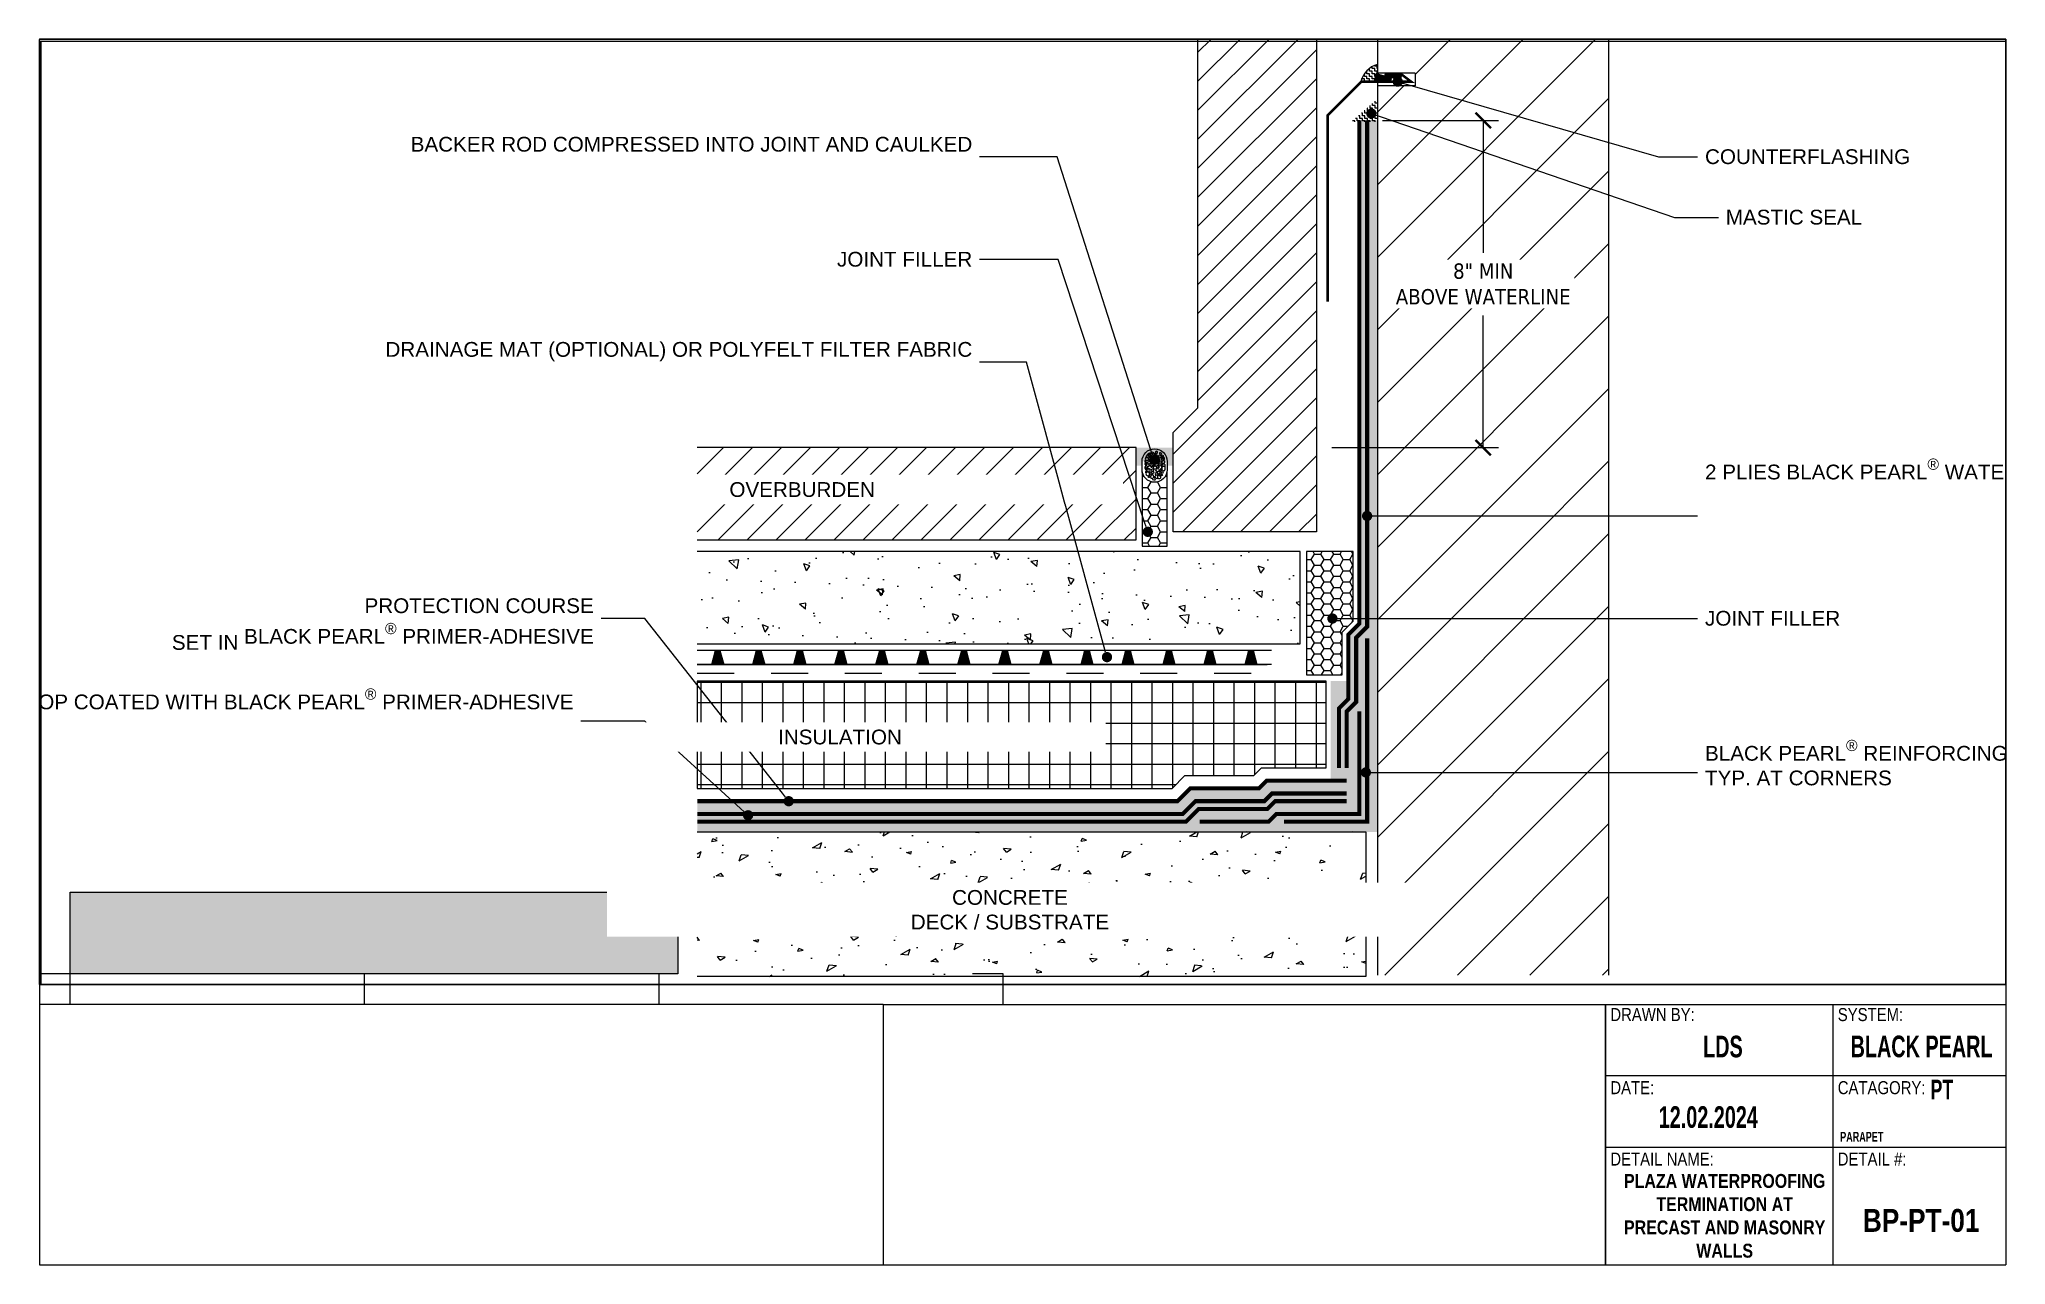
# Paper-space layout '11x17' of a CAD drawing. Header units: inches. Extents: x 0.6 to 16.6, y 0.6 to 10.6.
# The model-space entities are those that its viewports show. They can reach past a viewport. Long polylines and large blocks are cut down to what shows.
import ezdxf
from ezdxf import colors
from ezdxf.entities.mleader import LeaderData, LeaderLine
from ezdxf.math import Vec2, Vec3

# ---------------------------------------------------------------- set-up
doc = ezdxf.new("R2010")
doc.units = ezdxf.units.IN
doc.header["$MEASUREMENT"] = 0
doc.linetypes.add('Dash', pattern=[0.25, 0.125, -0.125])
doc.layers.get('Defpoints').update_dxf_attribs({"color": 103})
for name, color, linetype, lineweight in [('BP Drainage Mat', 191, 'Continuous', 0), ('BP Mastic', 191, 'Continuous', 0), ('BP Others', 190, 'Continuous', 0), ('BP Primer', 2, 'Continuous', 0), ('BP Text', 20, 'Continuous', 0), ('Drainage Mat', 191, 'Continuous', 0), ('RAM Black Pearl Sheet', 165, 'Continuous', 0), ('Ram Mastic', 191, 'Continuous', 0), ('Text', 20, 'Continuous', 0), ('Title Block Text', 20, 'Continuous', 0)]:
    doc.layers.add(name, color=color, linetype=linetype, lineweight=lineweight)
for name, color, linetype in [('BP Insulation Border', 8, 'Continuous'), ('BP Insulation Foam', 9, 'Continuous'), ('SELF ADHERING BUTYL FLASHING TAPE', 10, 'Continuous'), ('Title Block Lines', 7, 'Continuous')]:
    doc.layers.add(name, color=color, linetype=linetype)
doc.layers.add('BP Protection Course', color=7, linetype='Continuous', lineweight=0, true_color=0x216123)
doc.layers.add('Metal', color=7, linetype='Continuous', true_color=0x803345)
doc.styles.add('Annotative', font='tahoma.ttf')
doc.styles.add('GENERATED_STYLE_1', font='ARIALN.TTF')
doc.styles.add('GENERATED_STYLE_6', font='ARIALNB.TTF')
doc.styles.add('GENERATED_STYLE_8', font='ARIALNB.TTF', dxfattribs={"width": 0.8})
doc.styles.get("Standard").update_dxf_attribs({"font": 'ARIALN.TTF'})
doc.dimstyles.new('Annotative', dxfattribs={"dimscale": 0, "dimtxt": 0.09375, "dimasz": 0.09375, "dimexe": 0.09375, "dimexo": 0.09375, "dimgap": 0.0625, "dimtad": 0, "dimtih": 1, "dimtoh": 1, "dimlfac": -1, "dimzin": 3, "dimdsep": 46, "dimlunit": 4, "dimtxsty": 'Annotative', "dimblk": 'ARCHTICK', "dimcen": 0.09, "dimclrd": 256, "dimclre": 256, "dimclrt": 256, "dimadec": 0, "dimazin": 2, "dimtfac": 1, "dimtix": 1, "dimtofl": 0, "dimtmove": 1, "dimatfit": 1, "dimldrblk": 'CLOSEDBLANK', "dimfxl": 1, "dimtfill": 1, "dimtolj": 1, "dimtzin": 0, "dimarcsym": 0})
pattern_1 = [(45, (527.9527, 95.4872), (-0.883883, 0.883883), [])]

psp = doc.layouts.new('11x17')

# ---------------------------------------------------------------- texts
at = {"layer": 'Text', "linetype": 'Continuous', "insert": (15.387, 1.606), "char_height": 0.08008, "attachment_point": 8, "style": 'GENERATED_STYLE_8'}
psp.add_mtext('\\A1;\\pxqc;PARAPET', dxfattribs=at)
at = {"layer": 'Title Block Text', "linetype": 'Continuous'}
for s, insert, char_height, attachment_point, style in [('\\A1;\\pxqc;LDS', (14.259, 2.289), 0.17569, 8, 'GENERATED_STYLE_8'), ('\\A1;\\pxqc;BLACK PEARL', (15.873, 2.29), 0.17569, 8, 'GENERATED_STYLE_8'), ('\\A1;\\pxqc;PT', (16.038, 1.951), 0.15872, 8, 'GENERATED_STYLE_8'), ('\\A1;12.02.2024', (14.14, 1.716), 0.17569, 8, 'GENERATED_STYLE_8'), ('\\A1;BP-PT-01', (15.396, 0.871), 0.18612, 7, 'GENERATED_STYLE_6')]:
    psp.add_mtext(s, dxfattribs=dict(at, insert=insert, char_height=char_height, attachment_point=attachment_point, style=style))
at = {"layer": 'Title Block Text', "linetype": 'Continuous', "insert": (14.273, 1.344), "char_height": 0.11329, "width": 1.69267, "attachment_point": 2, "style": 'GENERATED_STYLE_6'}
psp.add_mtext('\\A1;\\pxqc;PLAZA WATERPROOFING TERMINATION AT PRECAST AND MASONRY WALLS', dxfattribs=at)

msp = doc.modelspace()

# ---------------------------------------------------------------- blocks, each defined once
blk = doc.blocks.new('Barrett Title Block LDS')
h = blk.add_hatch()
h.set_pattern_fill('HONEY', color=160, scale=2)
h.set_pattern_definition([(0, (-14.79494, -0.4674), (0.375, 0.2165064), [0.25, -0.5]), (120, (-14.79494, -0.4674), (-0.375, 0.2165064), [0.25, -0.5]), (60, (-14.79494, -0.4674), (8e-17, 0.4330127), [-0.5, 0.25])])
h.paths.add_polyline_path([(7.134, 2.152), (7.147, 2.152), (7.147, 2.143), (7.134, 2.143)])
at = {"layer": 'Ram Mastic'}
h = blk.add_hatch(dxfattribs=at)
h.set_pattern_fill('HONEY', color=256, scale=1.714998)
h.set_pattern_definition([(0, (-13.46107, 1.3637), (0.3215622, 0.185654), [0.214375, -0.4287496]), (120, (-13.46107, 1.3637), (-0.3215622, 0.185654), [0.214375, -0.4287496]), (60, (-13.46107, 1.3637), (7e-17, 0.371308), [-0.4287496, 0.214375])])
h.paths.add_polyline_path([(3.733, 2.342), (3.773, 2.342), (3.773, 2.31), (3.733, 2.31)])
h = blk.add_hatch(dxfattribs=at)
h.set_pattern_fill('HONEY', color=256, scale=1.714998)
h.set_pattern_definition([(0, (-13.63047, 0.7278), (0.3215622, 0.185654), [0.214375, -0.4287496]), (120, (-13.63047, 0.7278), (-0.3215622, 0.185654), [0.214375, -0.4287496]), (60, (-13.63047, 0.7278), (7e-17, 0.371308), [-0.4287496, 0.214375])])
h.paths.add_polyline_path([(3.458, 0.971), (3.498, 0.971), (3.498, 0.916), (3.458, 0.916)])
at = {"layer": 'SELF ADHERING BUTYL FLASHING TAPE', "linetype": 'Continuous'}
h = blk.add_hatch(dxfattribs=at)
h.set_pattern_fill('ANSI31', color=30)
h.set_pattern_definition([(45, (0.74292, 1.41906), (-0.0883883, 0.0883883), [])])
h.paths.add_polyline_path([(6.83, 1.08), (6.835, 1.068), (6.838, 1.057), (6.86, 1.066), (6.858, 1.074), (6.853, 1.086), (6.847, 1.099), (6.838, 1.106), (6.818, 1.099), (6.824, 1.093)])
h = blk.add_hatch(dxfattribs=at)
h.set_pattern_fill('ANSI31', color=30)
h.set_pattern_definition([(45, (0.74292, 1.26022), (-0.0883883, 0.0883883), [])])
h.paths.add_polyline_path([(6.83, 0.921), (6.835, 0.909), (6.838, 0.898), (6.86, 0.908), (6.858, 0.915), (6.853, 0.927), (6.847, 0.94), (6.838, 0.947), (6.818, 0.94), (6.824, 0.934)])
at = {"layer": 'Title Block Lines', "linetype": 'Continuous'}
for p, q in [((16.489, 10.488), (0.51, 10.488)), ((0.51, 10.488), (0.51, 0.533)), ((7.367, 2.647), (16.489, 2.647)), ((13.238, 0.533), (13.238, 2.647)), ((15.086, 0.533), (15.086, 2.647)), ((0.51, 0.533), (16.489, 0.533)), ((3.948, 0.533), (13.903, 0.533))]:
    blk.add_line(p, q, dxfattribs=at)
at = {"layer": 'Title Block Lines'}
for points in [[(16.489, 10.488), (16.489, 0.533)], [(7.367, 2.647), (0.51, 2.647)], [(7.367, 2.647), (7.367, 0.533)], [(13.238, 2.647), (13.238, 0.533)], [(16.489, 2.287), (16.489, 1.41)], [(16.489, 2.287), (16.489, 0.533)], [(16.489, 2.066), (13.238, 2.066)], [(16.489, 1.486), (13.238, 1.486)]]:
    blk.add_lwpolyline(points, dxfattribs=at)
at = {"layer": 'Title Block Lines', "linetype": 'Continuous', "char_height": 0.10572, "attachment_point": 1, "style": 'GENERATED_STYLE_1'}
for s, insert in [('\\A1;\\pxql;DRAWN BY:', (13.276, 2.618)), ('\\A1;\\pxql;SYSTEM:', (15.124, 2.618)), ('\\A1;\\pxql;DATE:', (13.276, 2.024)), ('\\A1;\\pxql;CATAGORY:', (15.124, 2.024)), ('\\A1;\\pxql;DETAIL NAME:', (13.276, 1.444)), ('\\A1;\\pxql;DETAIL #:', (15.124, 1.444))]:
    blk.add_mtext(s, dxfattribs=dict(at, insert=insert))
blk = doc.blocks.new('*X20')
at = {"color": 0}
for p, q in [((15.303, 19.612), (15.494, 19.637)), ((15.304, 19.603), (15.561, 19.637)), ((15.304, 19.607), (15.304, 19.607)), ((15.305, 19.594), (15.629, 19.637)), ((15.305, 19.621), (15.427, 19.637)), ((15.305, 19.598), (15.305, 19.598)), ((15.306, 19.585), (15.696, 19.637)), ((15.306, 19.59), (15.306, 19.59)), ((15.307, 19.581), (15.307, 19.581)), ((15.308, 19.577), (15.714, 19.63)), ((15.308, 19.572), (15.308, 19.572)), ((15.309, 19.568), (15.719, 19.622)), ((15.309, 19.564), (15.309, 19.564)), ((15.31, 19.626), (15.31, 19.626)), ((15.31, 19.559), (15.722, 19.613)), ((15.31, 19.555), (15.31, 19.555)), ((15.311, 19.617), (15.311, 19.617)), ((15.311, 19.551), (15.721, 19.604)), ((15.312, 19.63), (15.359, 19.637)), ((15.312, 19.608), (15.312, 19.608)), ((15.312, 19.542), (15.715, 19.595)), ((15.312, 19.546), (15.312, 19.546)), ((15.313, 19.6), (15.313, 19.6)), ((15.313, 19.533), (15.681, 19.581)), ((15.313, 19.537), (15.313, 19.537)), ((15.314, 19.524), (15.616, 19.564)), ((15.314, 19.529), (15.314, 19.529)), ((15.315, 19.591), (15.315, 19.591)), ((15.315, 19.52), (15.315, 19.52)), ((15.316, 19.582), (15.316, 19.582)), ((15.316, 19.516), (15.55, 19.547)), ((15.316, 19.511), (15.316, 19.511)), ((15.317, 19.573), (15.317, 19.573)), ((15.317, 19.507), (15.485, 19.529)), ((15.318, 19.565), (15.318, 19.565)), ((15.319, 19.627), (15.319, 19.627)), ((15.319, 19.556), (15.319, 19.556)), ((15.32, 19.618), (15.32, 19.618)), ((15.32, 19.547), (15.32, 19.547)), ((15.321, 19.609), (15.321, 19.609)), ((15.322, 19.601), (15.322, 19.601)), ((15.322, 19.539), (15.322, 19.539)), ((15.323, 19.592), (15.323, 19.592)), ((15.323, 19.53), (15.323, 19.53)), ((15.323, 19.499), (15.42, 19.512)), ((15.324, 19.583), (15.324, 19.583)), ((15.324, 19.521), (15.324, 19.521)), ((15.325, 19.512), (15.325, 19.512)), ((15.326, 19.575), (15.326, 19.575)), ((15.326, 19.504), (15.326, 19.504)), ((15.327, 19.628), (15.327, 19.628)), ((15.327, 19.566), (15.327, 19.566)), ((15.328, 19.557), (15.328, 19.557)), ((15.329, 19.619), (15.329, 19.619)), ((15.329, 19.548), (15.329, 19.548)), ((15.33, 19.611), (15.33, 19.611)), ((15.33, 19.54), (15.33, 19.54)), ((15.331, 19.602), (15.331, 19.602)), ((15.331, 19.531), (15.331, 19.531)), ((15.332, 19.593), (15.332, 19.593)), ((15.333, 19.584), (15.333, 19.584)), ((15.333, 19.522), (15.333, 19.522)), ((15.334, 19.576), (15.334, 19.576)), ((15.334, 19.514), (15.334, 19.514)), ((15.335, 19.567), (15.335, 19.567)), ((15.335, 19.505), (15.335, 19.505)), ((15.336, 19.629), (15.336, 19.629)), ((15.336, 19.496), (15.336, 19.496)), ((15.336, 19.492), (15.355, 19.494)), ((15.337, 19.62), (15.337, 19.62)), ((15.337, 19.558), (15.337, 19.558)), ((15.338, 19.612), (15.338, 19.612)), ((15.338, 19.55), (15.338, 19.55)), ((15.339, 19.541), (15.339, 19.541)), ((15.34, 19.603), (15.34, 19.603)), ((15.34, 19.532), (15.34, 19.532)), ((15.341, 19.594), (15.341, 19.594)), ((15.341, 19.523), (15.341, 19.523)), ((15.342, 19.586), (15.342, 19.586)), ((15.342, 19.515), (15.342, 19.515)), ((15.343, 19.577), (15.343, 19.577)), ((15.344, 19.568), (15.344, 19.568)), ((15.344, 19.506), (15.344, 19.506)), ((15.345, 19.63), (15.345, 19.63)), ((15.345, 19.559), (15.345, 19.559)), ((15.345, 19.497), (15.345, 19.497)), ((15.346, 19.622), (15.346, 19.622)), ((15.346, 19.551), (15.346, 19.551)), ((15.347, 19.613), (15.347, 19.613)), ((15.348, 19.604), (15.348, 19.604)), ((15.348, 19.542), (15.348, 19.542)), ((15.349, 19.595), (15.349, 19.595)), ((15.349, 19.533), (15.349, 19.533)), ((15.35, 19.525), (15.35, 19.525)), ((15.351, 19.587), (15.351, 19.587)), ((15.351, 19.516), (15.351, 19.516)), ((15.352, 19.578), (15.352, 19.578)), ((15.352, 19.507), (15.352, 19.507)), ((15.353, 19.569), (15.353, 19.569)), ((15.353, 19.498), (15.353, 19.498)), ((15.354, 19.631), (15.354, 19.631)), ((15.354, 19.561), (15.354, 19.561)), ((15.355, 19.623), (15.355, 19.623)), ((15.355, 19.552), (15.355, 19.552)), ((15.356, 19.614), (15.356, 19.614)), ((15.356, 19.543), (15.356, 19.543)), ((15.357, 19.605), (15.357, 19.605)), ((15.358, 19.597), (15.358, 19.597)), ((15.358, 19.534), (15.358, 19.534)), ((15.359, 19.588), (15.359, 19.588)), ((15.359, 19.526), (15.359, 19.526)), ((15.36, 19.579), (15.36, 19.579)), ((15.36, 19.517), (15.36, 19.517)), ((15.361, 19.508), (15.361, 19.508)), ((15.362, 19.633), (15.362, 19.633)), ((15.362, 19.57), (15.362, 19.57)), ((15.362, 19.5), (15.362, 19.5)), ((15.363, 19.624), (15.363, 19.624)), ((15.363, 19.562), (15.363, 19.562)), ((15.364, 19.553), (15.364, 19.553)), ((15.365, 19.615), (15.365, 19.615)), ((15.365, 19.544), (15.365, 19.544)), ((15.366, 19.606), (15.366, 19.606)), ((15.366, 19.536), (15.366, 19.536)), ((15.367, 19.598), (15.367, 19.598)), ((15.367, 19.527), (15.367, 19.527)), ((15.368, 19.589), (15.368, 19.589)), ((15.369, 19.58), (15.369, 19.58)), ((15.369, 19.518), (15.369, 19.518)), ((15.37, 19.572), (15.37, 19.572)), ((15.37, 19.509), (15.37, 19.509)), ((15.371, 19.634), (15.371, 19.634)), ((15.371, 19.563), (15.371, 19.563)), ((15.371, 19.501), (15.371, 19.501)), ((15.372, 19.625), (15.372, 19.625)), ((15.373, 19.616), (15.373, 19.616)), ((15.373, 19.554), (15.373, 19.554)), ((15.374, 19.608), (15.374, 19.608)), ((15.374, 19.545), (15.374, 19.545)), ((15.375, 19.537), (15.375, 19.537)), ((15.376, 19.599), (15.376, 19.599)), ((15.376, 19.528), (15.376, 19.528)), ((15.377, 19.59), (15.377, 19.59)), ((15.377, 19.519), (15.377, 19.519)), ((15.378, 19.581), (15.378, 19.581)), ((15.378, 19.511), (15.378, 19.511)), ((15.379, 19.573), (15.379, 19.573)), ((15.38, 19.635), (15.38, 19.635)), ((15.38, 19.564), (15.38, 19.564)), ((15.38, 19.502), (15.38, 19.502)), ((15.381, 19.626), (15.381, 19.626)), ((15.381, 19.555), (15.381, 19.555)), ((15.382, 19.617), (15.382, 19.617)), ((15.382, 19.547), (15.382, 19.547)), ((15.383, 19.609), (15.383, 19.609)), ((15.384, 19.6), (15.384, 19.6)), ((15.384, 19.538), (15.384, 19.538)), ((15.385, 19.591), (15.385, 19.591)), ((15.385, 19.529), (15.385, 19.529)), ((15.386, 19.52), (15.386, 19.52)), ((15.387, 19.583), (15.387, 19.583)), ((15.387, 19.512), (15.387, 19.512)), ((15.388, 19.636), (15.388, 19.636)), ((15.388, 19.574), (15.388, 19.574)), ((15.389, 19.565), (15.389, 19.565)), ((15.39, 19.627), (15.39, 19.627)), ((15.39, 19.556), (15.39, 19.556)), ((15.391, 19.619), (15.391, 19.619)), ((15.391, 19.548), (15.391, 19.548)), ((15.392, 19.61), (15.392, 19.61)), ((15.392, 19.539), (15.392, 19.539)), ((15.393, 19.601), (15.393, 19.601)), ((15.394, 19.592), (15.394, 19.592)), ((15.394, 19.53), (15.394, 19.53)), ((15.395, 19.584), (15.395, 19.584)), ((15.395, 19.522), (15.395, 19.522)), ((15.396, 19.575), (15.396, 19.575)), ((15.396, 19.513), (15.396, 19.513)), ((15.398, 19.628), (15.398, 19.628)), ((15.398, 19.566), (15.398, 19.566)), ((15.399, 19.62), (15.399, 19.62)), ((15.399, 19.558), (15.399, 19.558)), ((15.4, 19.549), (15.4, 19.549)), ((15.401, 19.611), (15.401, 19.611)), ((15.401, 19.54), (15.401, 19.54)), ((15.402, 19.602), (15.402, 19.602)), ((15.402, 19.531), (15.402, 19.531)), ((15.403, 19.594), (15.403, 19.594)), ((15.403, 19.523), (15.403, 19.523)), ((15.404, 19.585), (15.404, 19.585)), ((15.405, 19.576), (15.405, 19.576)), ((15.405, 19.514), (15.405, 19.514)), ((15.406, 19.567), (15.406, 19.567)), ((15.407, 19.63), (15.407, 19.63)), ((15.407, 19.559), (15.407, 19.559)), ((15.408, 19.621), (15.408, 19.621)), ((15.409, 19.612), (15.409, 19.612)), ((15.409, 19.55), (15.409, 19.55)), ((15.41, 19.603), (15.41, 19.603)), ((15.41, 19.541), (15.41, 19.541)), ((15.411, 19.533), (15.411, 19.533)), ((15.412, 19.595), (15.412, 19.595)), ((15.412, 19.524), (15.412, 19.524)), ((15.413, 19.586), (15.413, 19.586)), ((15.413, 19.515), (15.413, 19.515)), ((15.414, 19.577), (15.414, 19.577)), ((15.415, 19.569), (15.415, 19.569)), ((15.416, 19.631), (15.416, 19.631)), ((15.416, 19.56), (15.416, 19.56)), ((15.417, 19.622), (15.417, 19.622)), ((15.417, 19.551), (15.417, 19.551)), ((15.418, 19.613), (15.418, 19.613)), ((15.419, 19.605), (15.419, 19.605)), ((15.419, 19.543), (15.419, 19.543)), ((15.42, 19.596), (15.42, 19.596)), ((15.42, 19.534), (15.42, 19.534)), ((15.421, 19.587), (15.421, 19.587)), ((15.421, 19.525), (15.421, 19.525)), ((15.422, 19.516), (15.422, 19.516)), ((15.423, 19.579), (15.423, 19.579)), ((15.424, 19.632), (15.424, 19.632)), ((15.424, 19.57), (15.424, 19.57)), ((15.425, 19.561), (15.425, 19.561)), ((15.426, 19.623), (15.426, 19.623)), ((15.426, 19.552), (15.426, 19.552)), ((15.427, 19.615), (15.427, 19.615)), ((15.427, 19.544), (15.427, 19.544)), ((15.428, 19.606), (15.428, 19.606)), ((15.428, 19.535), (15.428, 19.535)), ((15.429, 19.597), (15.429, 19.597)), ((15.43, 19.588), (15.43, 19.588)), ((15.43, 19.526), (15.43, 19.526)), ((15.431, 19.58), (15.431, 19.58)), ((15.431, 19.518), (15.431, 19.518)), ((15.432, 19.571), (15.432, 19.571)), ((15.433, 19.633), (15.433, 19.633)), ((15.434, 19.624), (15.434, 19.624)), ((15.434, 19.562), (15.434, 19.562)), ((15.435, 19.616), (15.435, 19.616)), ((15.435, 19.554), (15.435, 19.554)), ((15.436, 19.545), (15.436, 19.545)), ((15.437, 19.607), (15.437, 19.607)), ((15.437, 19.536), (15.437, 19.536)), ((15.438, 19.598), (15.438, 19.598)), ((15.438, 19.527), (15.438, 19.527)), ((15.439, 19.59), (15.439, 19.59)), ((15.439, 19.519), (15.439, 19.519)), ((15.44, 19.581), (15.44, 19.581)), ((15.441, 19.572), (15.441, 19.572)), ((15.442, 19.634), (15.442, 19.634)), ((15.442, 19.563), (15.442, 19.563)), ((15.443, 19.626), (15.443, 19.626)), ((15.443, 19.555), (15.443, 19.555)), ((15.444, 19.617), (15.444, 19.617)), ((15.445, 19.608), (15.445, 19.608)), ((15.445, 19.546), (15.445, 19.546)), ((15.446, 19.599), (15.446, 19.599)), ((15.446, 19.537), (15.446, 19.537)), ((15.447, 19.529), (15.447, 19.529)), ((15.448, 19.591), (15.448, 19.591)), ((15.448, 19.52), (15.448, 19.52)), ((15.449, 19.582), (15.449, 19.582)), ((15.45, 19.573), (15.45, 19.573)), ((15.451, 19.635), (15.451, 19.635)), ((15.451, 19.565), (15.451, 19.565)), ((15.452, 19.627), (15.452, 19.627)), ((15.452, 19.556), (15.452, 19.556)), ((15.453, 19.618), (15.453, 19.618)), ((15.453, 19.547), (15.453, 19.547)), ((15.454, 19.609), (15.454, 19.609)), ((15.455, 19.601), (15.455, 19.601)), ((15.455, 19.538), (15.455, 19.538)), ((15.456, 19.592), (15.456, 19.592)), ((15.456, 19.53), (15.456, 19.53)), ((15.457, 19.583), (15.457, 19.583)), ((15.459, 19.637), (15.459, 19.637)), ((15.459, 19.574), (15.459, 19.574)), ((15.46, 19.628), (15.46, 19.628)), ((15.46, 19.566), (15.46, 19.566)), ((15.461, 19.557), (15.461, 19.557)), ((15.462, 19.619), (15.462, 19.619)), ((15.462, 19.548), (15.462, 19.548)), ((15.463, 19.61), (15.463, 19.61)), ((15.463, 19.54), (15.463, 19.54)), ((15.464, 19.602), (15.464, 19.602)), ((15.464, 19.531), (15.464, 19.531)), ((15.465, 19.593), (15.465, 19.593)), ((15.466, 19.584), (15.466, 19.584)), ((15.467, 19.576), (15.467, 19.576)), ((15.468, 19.567), (15.468, 19.567)), ((15.469, 19.629), (15.469, 19.629)), ((15.47, 19.62), (15.47, 19.62)), ((15.47, 19.558), (15.47, 19.558)), ((15.471, 19.612), (15.471, 19.612)), ((15.471, 19.549), (15.471, 19.549)), ((15.472, 19.541), (15.472, 19.541)), ((15.473, 19.603), (15.473, 19.603)), ((15.473, 19.532), (15.473, 19.532)), ((15.474, 19.594), (15.474, 19.594)), ((15.475, 19.585), (15.475, 19.585)), ((15.476, 19.577), (15.476, 19.577)), ((15.477, 19.568), (15.477, 19.568)), ((15.478, 19.63), (15.478, 19.63)), ((15.478, 19.559), (15.478, 19.559)), ((15.479, 19.621), (15.479, 19.621)), ((15.479, 19.551), (15.479, 19.551)), ((15.48, 19.613), (15.48, 19.613)), ((15.481, 19.604), (15.481, 19.604)), ((15.481, 19.542), (15.481, 19.542)), ((15.482, 19.595), (15.482, 19.595)), ((15.482, 19.533), (15.482, 19.533)), ((15.484, 19.587), (15.484, 19.587)), ((15.485, 19.578), (15.485, 19.578)), ((15.486, 19.569), (15.486, 19.569)), ((15.487, 19.631), (15.487, 19.631)), ((15.487, 19.56), (15.487, 19.56)), ((15.488, 19.623), (15.488, 19.623)), ((15.488, 19.552), (15.488, 19.552)), ((15.489, 19.614), (15.489, 19.614)), ((15.489, 19.543), (15.489, 19.543)), ((15.49, 19.605), (15.49, 19.605)), ((15.491, 19.596), (15.491, 19.596)), ((15.491, 19.534), (15.491, 19.534)), ((15.492, 19.588), (15.492, 19.588)), ((15.493, 19.579), (15.493, 19.579)), ((15.495, 19.632), (15.495, 19.632)), ((15.495, 19.57), (15.495, 19.57)), ((15.496, 19.624), (15.496, 19.624)), ((15.496, 19.562), (15.496, 19.562)), ((15.497, 19.553), (15.497, 19.553)), ((15.498, 19.615), (15.498, 19.615)), ((15.498, 19.544), (15.498, 19.544)), ((15.499, 19.606), (15.499, 19.606)), ((15.499, 19.535), (15.499, 19.535)), ((15.5, 19.598), (15.5, 19.598)), ((15.501, 19.589), (15.501, 19.589)), ((15.502, 19.58), (15.502, 19.58)), ((15.503, 19.571), (15.503, 19.571)), ((15.504, 19.634), (15.504, 19.634)), ((15.504, 19.563), (15.504, 19.563)), ((15.505, 19.625), (15.505, 19.625)), ((15.506, 19.616), (15.506, 19.616)), ((15.506, 19.554), (15.506, 19.554)), ((15.507, 19.607), (15.507, 19.607)), ((15.507, 19.545), (15.507, 19.545)), ((15.508, 19.537), (15.508, 19.537)), ((15.509, 19.599), (15.509, 19.599)), ((15.51, 19.59), (15.51, 19.59)), ((15.511, 19.581), (15.511, 19.581)), ((15.512, 19.573), (15.512, 19.573)), ((15.513, 19.635), (15.513, 19.635)), ((15.513, 19.564), (15.513, 19.564)), ((15.514, 19.626), (15.514, 19.626)), ((15.514, 19.555), (15.514, 19.555)), ((15.515, 19.617), (15.515, 19.617)), ((15.516, 19.609), (15.516, 19.609)), ((15.516, 19.546), (15.516, 19.546)), ((15.517, 19.6), (15.517, 19.6)), ((15.517, 19.538), (15.517, 19.538)), ((15.518, 19.591), (15.518, 19.591)), ((15.52, 19.582), (15.52, 19.582)), ((15.521, 19.636), (15.521, 19.636)), ((15.521, 19.574), (15.521, 19.574)), ((15.522, 19.565), (15.522, 19.565)), ((15.523, 19.627), (15.523, 19.627)), ((15.523, 19.556), (15.523, 19.556)), ((15.524, 19.618), (15.524, 19.618)), ((15.524, 19.548), (15.524, 19.548)), ((15.525, 19.61), (15.525, 19.61)), ((15.526, 19.601), (15.526, 19.601)), ((15.527, 19.592), (15.527, 19.592)), ((15.528, 19.584), (15.528, 19.584)), ((15.529, 19.575), (15.529, 19.575)), ((15.531, 19.628), (15.531, 19.628)), ((15.531, 19.566), (15.531, 19.566)), ((15.532, 19.62), (15.532, 19.62)), ((15.532, 19.557), (15.532, 19.557)), ((15.533, 19.549), (15.533, 19.549)), ((15.534, 19.611), (15.534, 19.611)), ((15.535, 19.602), (15.535, 19.602)), ((15.536, 19.593), (15.536, 19.593)), ((15.537, 19.585), (15.537, 19.585)), ((15.538, 19.576), (15.538, 19.576)), ((15.539, 19.567), (15.539, 19.567)), ((15.54, 19.629), (15.54, 19.629)), ((15.54, 19.559), (15.54, 19.559)), ((15.541, 19.621), (15.541, 19.621)), ((15.542, 19.612), (15.542, 19.612)), ((15.542, 19.55), (15.542, 19.55)), ((15.543, 19.603), (15.543, 19.603)), ((15.545, 19.595), (15.545, 19.595)), ((15.546, 19.586), (15.546, 19.586)), ((15.547, 19.577), (15.547, 19.577)), ((15.548, 19.568), (15.548, 19.568)), ((15.549, 19.631), (15.549, 19.631)), ((15.549, 19.56), (15.549, 19.56)), ((15.55, 19.622), (15.55, 19.622)), ((15.55, 19.551), (15.55, 19.551)), ((15.551, 19.613), (15.551, 19.613)), ((15.552, 19.604), (15.552, 19.604)), ((15.553, 19.596), (15.553, 19.596)), ((15.554, 19.587), (15.554, 19.587)), ((15.555, 19.512), (15.966, 19.566)), ((15.556, 19.578), (15.556, 19.578)), ((15.556, 19.521), (15.965, 19.575)), ((15.556, 19.503), (15.968, 19.557)), ((15.556, 19.507), (15.556, 19.507)), ((15.557, 19.632), (15.557, 19.632)), ((15.557, 19.57), (15.557, 19.57)), ((15.558, 19.561), (15.558, 19.561)), ((15.559, 19.623), (15.559, 19.623)), ((15.559, 19.552), (15.559, 19.552)), ((15.56, 19.614), (15.56, 19.614)), ((15.561, 19.606), (15.561, 19.606)), ((15.562, 19.597), (15.562, 19.597)), ((15.562, 19.495), (15.969, 19.548)), ((15.563, 19.588), (15.563, 19.588)), ((15.563, 19.53), (15.964, 19.583)), ((15.563, 19.526), (15.563, 19.526)), ((15.564, 19.579), (15.564, 19.579)), ((15.564, 19.517), (15.564, 19.517)), ((15.565, 19.571), (15.565, 19.571)), ((15.565, 19.509), (15.565, 19.509)), ((15.566, 19.633), (15.566, 19.633)), ((15.566, 19.5), (15.566, 19.5)), ((15.567, 19.624), (15.567, 19.624)), ((15.567, 19.562), (15.567, 19.562)), ((15.567, 19.491), (15.567, 19.491)), ((15.568, 19.615), (15.568, 19.615)), ((15.568, 19.553), (15.568, 19.553)), ((15.57, 19.607), (15.57, 19.607)), ((15.571, 19.598), (15.571, 19.598)), ((15.571, 19.527), (15.571, 19.527)), ((15.572, 19.589), (15.572, 19.589)), ((15.572, 19.518), (15.572, 19.518)), ((15.573, 19.581), (15.573, 19.581)), ((15.574, 19.572), (15.574, 19.572)), ((15.574, 19.51), (15.574, 19.51)), ((15.575, 19.634), (15.575, 19.634)), ((15.575, 19.563), (15.575, 19.563)), ((15.575, 19.488), (15.97, 19.54)), ((15.575, 19.501), (15.575, 19.501)), ((15.576, 19.625), (15.576, 19.625)), ((15.576, 19.554), (15.576, 19.554)), ((15.576, 19.492), (15.576, 19.492)), ((15.577, 19.617), (15.577, 19.617)), ((15.578, 19.608), (15.578, 19.608)), ((15.579, 19.599), (15.579, 19.599)), ((15.579, 19.537), (15.579, 19.537)), ((15.58, 19.528), (15.58, 19.528)), ((15.581, 19.59), (15.581, 19.59)), ((15.581, 19.52), (15.581, 19.52)), ((15.582, 19.582), (15.582, 19.582)), ((15.582, 19.511), (15.582, 19.511)), ((15.583, 19.573), (15.583, 19.573)), ((15.583, 19.502), (15.583, 19.502)), ((15.584, 19.635), (15.584, 19.635)), ((15.584, 19.564), (15.584, 19.564)), ((15.585, 19.626), (15.585, 19.626)), ((15.585, 19.493), (15.585, 19.493)), ((15.586, 19.618), (15.586, 19.618)), ((15.587, 19.609), (15.587, 19.609)), ((15.588, 19.6), (15.588, 19.6)), ((15.588, 19.538), (15.588, 19.538)), ((15.589, 19.592), (15.589, 19.592)), ((15.589, 19.529), (15.589, 19.529)), ((15.59, 19.583), (15.59, 19.583)), ((15.59, 19.521), (15.59, 19.521)), ((15.591, 19.512), (15.591, 19.512)), ((15.592, 19.636), (15.592, 19.636)), ((15.592, 19.574), (15.592, 19.574)), ((15.592, 19.503), (15.592, 19.503)), ((15.593, 19.628), (15.593, 19.628)), ((15.593, 19.565), (15.593, 19.565)), ((15.593, 19.495), (15.593, 19.495)), ((15.595, 19.619), (15.595, 19.619)), ((15.596, 19.61), (15.596, 19.61)), ((15.596, 19.539), (15.596, 19.539)), ((15.597, 19.601), (15.597, 19.601)), ((15.597, 19.531), (15.597, 19.531)), ((15.598, 19.593), (15.598, 19.593)), ((15.599, 19.584), (15.599, 19.584)), ((15.599, 19.522), (15.599, 19.522)), ((15.6, 19.575), (15.6, 19.575)), ((15.6, 19.513), (15.6, 19.513)), ((15.601, 19.567), (15.601, 19.567)), ((15.601, 19.504), (15.601, 19.504)), ((15.602, 19.629), (15.602, 19.629)), ((15.602, 19.496), (15.602, 19.496)), ((15.603, 19.62), (15.603, 19.62)), ((15.604, 19.611), (15.604, 19.611)), ((15.605, 19.545), (15.963, 19.592)), ((15.605, 19.54), (15.605, 19.54)), ((15.606, 19.603), (15.606, 19.603)), ((15.606, 19.532), (15.606, 19.532)), ((15.607, 19.594), (15.607, 19.594)), ((15.607, 19.523), (15.607, 19.523)), ((15.608, 19.585), (15.608, 19.585)), ((15.608, 19.514), (15.608, 19.514)), ((15.609, 19.576), (15.609, 19.576)), ((15.61, 19.568), (15.61, 19.568)), ((15.61, 19.506), (15.61, 19.506)), ((15.611, 19.63), (15.611, 19.63)), ((15.611, 19.497), (15.611, 19.497)), ((15.612, 19.621), (15.612, 19.621)), ((15.612, 19.488), (15.612, 19.488)), ((15.613, 19.612), (15.613, 19.612)), ((15.614, 19.604), (15.614, 19.604)), ((15.614, 19.542), (15.614, 19.542)), ((15.615, 19.595), (15.615, 19.595)), ((15.615, 19.533), (15.615, 19.533)), ((15.616, 19.524), (15.616, 19.524)), ((15.617, 19.586), (15.617, 19.586)), ((15.617, 19.515), (15.617, 19.515)), ((15.618, 19.578), (15.618, 19.578)), ((15.618, 19.507), (15.618, 19.507)), ((15.619, 19.569), (15.619, 19.569)), ((15.619, 19.498), (15.619, 19.498)), ((15.62, 19.631), (15.62, 19.631)), ((15.621, 19.622), (15.621, 19.622)), ((15.621, 19.489), (15.621, 19.489)), ((15.622, 19.614), (15.622, 19.614)), ((15.622, 19.543), (15.622, 19.543)), ((15.623, 19.605), (15.623, 19.605)), ((15.624, 19.596), (15.624, 19.596)), ((15.624, 19.534), (15.624, 19.534)), ((15.625, 19.587), (15.625, 19.587)), ((15.625, 19.525), (15.625, 19.525)), ((15.626, 19.579), (15.626, 19.579)), ((15.626, 19.517), (15.626, 19.517)), ((15.627, 19.508), (15.627, 19.508)), ((15.628, 19.632), (15.628, 19.632)), ((15.628, 19.57), (15.628, 19.57)), ((15.628, 19.499), (15.628, 19.499)), ((15.629, 19.623), (15.629, 19.623)), ((15.629, 19.49), (15.629, 19.49)), ((15.631, 19.615), (15.631, 19.615)), ((15.631, 19.544), (15.631, 19.544)), ((15.632, 19.606), (15.632, 19.606)), ((15.632, 19.535), (15.632, 19.535)), ((15.633, 19.597), (15.633, 19.597)), ((15.633, 19.526), (15.633, 19.526)), ((15.634, 19.589), (15.634, 19.589)), ((15.635, 19.58), (15.635, 19.58)), ((15.635, 19.518), (15.635, 19.518)), ((15.636, 19.571), (15.636, 19.571)), ((15.636, 19.509), (15.636, 19.509)), ((15.637, 19.633), (15.637, 19.633)), ((15.637, 19.5), (15.637, 19.5)), ((15.638, 19.625), (15.638, 19.625)), ((15.638, 19.492), (15.638, 19.492)), ((15.639, 19.616), (15.639, 19.616)), ((15.639, 19.554), (15.639, 19.554)), ((15.639, 19.487), (15.971, 19.531)), ((15.64, 19.607), (15.64, 19.607)), ((15.64, 19.545), (15.64, 19.545)), ((15.641, 19.536), (15.641, 19.536)), ((15.642, 19.598), (15.642, 19.598)), ((15.642, 19.528), (15.642, 19.528)), ((15.643, 19.59), (15.643, 19.59)), ((15.643, 19.519), (15.643, 19.519)), ((15.644, 19.581), (15.644, 19.581)), ((15.644, 19.51), (15.644, 19.51)), ((15.645, 19.572), (15.645, 19.572)), ((15.646, 19.634), (15.646, 19.634)), ((15.646, 19.501), (15.646, 19.501)), ((15.647, 19.626), (15.647, 19.626)), ((15.647, 19.555), (15.647, 19.555)), ((15.647, 19.493), (15.647, 19.493)), ((15.648, 19.617), (15.648, 19.617)), ((15.649, 19.608), (15.649, 19.608)), ((15.649, 19.546), (15.649, 19.546)), ((15.65, 19.6), (15.65, 19.6)), ((15.65, 19.537), (15.65, 19.537)), ((15.651, 19.591), (15.651, 19.591)), ((15.651, 19.529), (15.651, 19.529)), ((15.652, 19.52), (15.652, 19.52)), ((15.653, 19.582), (15.653, 19.582)), ((15.653, 19.511), (15.653, 19.511)), ((15.654, 19.636), (15.654, 19.636)), ((15.654, 19.503), (15.654, 19.503)), ((15.655, 19.494), (15.655, 19.494)), ((15.656, 19.627), (15.656, 19.627)), ((15.656, 19.556), (15.656, 19.556)), ((15.657, 19.618), (15.657, 19.618)), ((15.657, 19.547), (15.657, 19.547)), ((15.658, 19.609), (15.658, 19.609)), ((15.658, 19.539), (15.658, 19.539)), ((15.659, 19.601), (15.659, 19.601)), ((15.66, 19.592), (15.66, 19.592)), ((15.66, 19.53), (15.66, 19.53)), ((15.661, 19.583), (15.661, 19.583)), ((15.661, 19.521), (15.661, 19.521)), ((15.662, 19.512), (15.662, 19.512)), ((15.663, 19.504), (15.663, 19.504)), ((15.664, 19.628), (15.664, 19.628)), ((15.664, 19.495), (15.664, 19.495)), ((15.665, 19.619), (15.665, 19.619)), ((15.665, 19.557), (15.665, 19.557)), ((15.666, 19.548), (15.666, 19.548)), ((15.667, 19.611), (15.667, 19.611)), ((15.667, 19.54), (15.667, 19.54)), ((15.668, 19.602), (15.668, 19.602)), ((15.668, 19.531), (15.668, 19.531)), ((15.669, 19.593), (15.669, 19.593)), ((15.669, 19.522), (15.669, 19.522)), ((15.67, 19.562), (15.962, 19.601)), ((15.67, 19.584), (15.67, 19.584)), ((15.671, 19.514), (15.671, 19.514)), ((15.672, 19.505), (15.672, 19.505)), ((15.673, 19.629), (15.673, 19.629)), ((15.673, 19.558), (15.673, 19.558)), ((15.673, 19.496), (15.673, 19.496)), ((15.674, 19.62), (15.674, 19.62)), ((15.674, 19.487), (15.674, 19.487)), ((15.675, 19.612), (15.675, 19.612)), ((15.675, 19.55), (15.675, 19.55)), ((15.676, 19.603), (15.676, 19.603)), ((15.676, 19.541), (15.676, 19.541)), ((15.677, 19.532), (15.677, 19.532)), ((15.678, 19.594), (15.678, 19.594)), ((15.678, 19.523), (15.678, 19.523)), ((15.679, 19.586), (15.679, 19.586)), ((15.679, 19.515), (15.679, 19.515)), ((15.68, 19.506), (15.68, 19.506)), ((15.682, 19.63), (15.682, 19.63)), ((15.682, 19.559), (15.682, 19.559)), ((15.682, 19.497), (15.682, 19.497)), ((15.683, 19.622), (15.683, 19.622)), ((15.683, 19.551), (15.683, 19.551)), ((15.683, 19.489), (15.683, 19.489)), ((15.684, 19.613), (15.684, 19.613)), ((15.685, 19.604), (15.685, 19.604)), ((15.685, 19.542), (15.685, 19.542)), ((15.686, 19.595), (15.686, 19.595)), ((15.686, 19.533), (15.686, 19.533)), ((15.687, 19.587), (15.687, 19.587)), ((15.687, 19.525), (15.687, 19.525)), ((15.688, 19.516), (15.688, 19.516)), ((15.689, 19.507), (15.689, 19.507)), ((15.69, 19.631), (15.69, 19.631)), ((15.69, 19.498), (15.69, 19.498)), ((15.691, 19.561), (15.691, 19.561)), ((15.691, 19.49), (15.691, 19.49)), ((15.692, 19.623), (15.692, 19.623)), ((15.692, 19.552), (15.692, 19.552)), ((15.693, 19.614), (15.693, 19.614)), ((15.693, 19.543), (15.693, 19.543)), ((15.694, 19.605), (15.694, 19.605)), ((15.694, 19.534), (15.694, 19.534)), ((15.695, 19.597), (15.695, 19.597)), ((15.696, 19.588), (15.696, 19.588)), ((15.696, 19.526), (15.696, 19.526)), ((15.697, 19.517), (15.697, 19.517)), ((15.698, 19.508), (15.698, 19.508)), ((15.699, 19.633), (15.699, 19.633)), ((15.699, 19.5), (15.699, 19.5)), ((15.7, 19.624), (15.7, 19.624)), ((15.7, 19.562), (15.7, 19.562)), ((15.7, 19.491), (15.7, 19.491)), ((15.701, 19.615), (15.701, 19.615)), ((15.701, 19.553), (15.701, 19.553)), ((15.702, 19.544), (15.702, 19.544)), ((15.703, 19.606), (15.703, 19.606)), ((15.703, 19.536), (15.703, 19.536)), ((15.704, 19.598), (15.704, 19.598)), ((15.704, 19.527), (15.704, 19.527)), ((15.705, 19.589), (15.705, 19.589)), ((15.705, 19.518), (15.705, 19.518)), ((15.706, 19.487), (15.972, 19.522)), ((15.707, 19.572), (15.707, 19.572)), ((15.707, 19.509), (15.707, 19.509)), ((15.708, 19.634), (15.708, 19.634)), ((15.708, 19.563), (15.708, 19.563)), ((15.708, 19.501), (15.708, 19.501)), ((15.709, 19.625), (15.709, 19.625)), ((15.709, 19.492), (15.709, 19.492)), ((15.71, 19.616), (15.71, 19.616)), ((15.71, 19.554), (15.71, 19.554)), ((15.711, 19.608), (15.711, 19.608)), ((15.711, 19.546), (15.711, 19.546)), ((15.712, 19.599), (15.712, 19.599)), ((15.712, 19.537), (15.712, 19.537)), ((15.713, 19.528), (15.713, 19.528)), ((15.714, 19.519), (15.714, 19.519)), ((15.715, 19.511), (15.715, 19.511)), ((15.716, 19.573), (15.716, 19.573)), ((15.716, 19.502), (15.716, 19.502)), ((15.717, 19.564), (15.717, 19.564)), ((15.718, 19.555), (15.718, 19.555)), ((15.718, 19.493), (15.718, 19.493)), ((15.719, 19.618), (15.719, 19.618)), ((15.719, 19.547), (15.719, 19.547)), ((15.72, 19.609), (15.72, 19.609)), ((15.721, 19.538), (15.721, 19.538)), ((15.722, 19.529), (15.722, 19.529)), ((15.723, 19.521), (15.723, 19.521)), ((15.724, 19.512), (15.724, 19.512)), ((15.725, 19.574), (15.725, 19.574)), ((15.725, 19.503), (15.725, 19.503)), ((15.726, 19.565), (15.726, 19.565)), ((15.726, 19.494), (15.726, 19.494)), ((15.727, 19.557), (15.727, 19.557)), ((15.728, 19.548), (15.728, 19.548)), ((15.729, 19.539), (15.729, 19.539)), ((15.73, 19.53), (15.73, 19.53)), ((15.732, 19.522), (15.732, 19.522)), ((15.733, 19.575), (15.733, 19.575)), ((15.733, 19.513), (15.733, 19.513)), ((15.734, 19.566), (15.734, 19.566)), ((15.734, 19.504), (15.734, 19.504)), ((15.735, 19.58), (15.961, 19.609)), ((15.735, 19.496), (15.735, 19.496)), ((15.736, 19.558), (15.736, 19.558)), ((15.737, 19.549), (15.737, 19.549)), ((15.738, 19.54), (15.738, 19.54)), ((15.739, 19.532), (15.739, 19.532)), ((15.74, 19.523), (15.74, 19.523)), ((15.741, 19.514), (15.741, 19.514)), ((15.742, 19.576), (15.742, 19.576)), ((15.743, 19.568), (15.743, 19.568)), ((15.743, 19.505), (15.743, 19.505)), ((15.744, 19.559), (15.744, 19.559)), ((15.744, 19.497), (15.744, 19.497)), ((15.745, 19.488), (15.745, 19.488)), ((15.746, 19.55), (15.746, 19.55)), ((15.747, 19.541), (15.747, 19.541)), ((15.748, 19.533), (15.748, 19.533)), ((15.749, 19.524), (15.749, 19.524)), ((15.75, 19.515), (15.75, 19.515)), ((15.751, 19.577), (15.751, 19.577)), ((15.751, 19.507), (15.751, 19.507)), ((15.752, 19.569), (15.752, 19.569)), ((15.752, 19.498), (15.752, 19.498)), ((15.753, 19.56), (15.753, 19.56)), ((15.754, 19.551), (15.754, 19.551)), ((15.754, 19.489), (15.754, 19.489)), ((15.755, 19.543), (15.755, 19.543)), ((15.757, 19.534), (15.757, 19.534)), ((15.758, 19.525), (15.758, 19.525)), ((15.759, 19.579), (15.759, 19.579)), ((15.759, 19.516), (15.759, 19.516)), ((15.76, 19.508), (15.76, 19.508)), ((15.761, 19.57), (15.761, 19.57)), ((15.761, 19.499), (15.761, 19.499)), ((15.762, 19.561), (15.762, 19.561)), ((15.762, 19.49), (15.762, 19.49)), ((15.763, 19.552), (15.763, 19.552)), ((15.764, 19.544), (15.764, 19.544)), ((15.765, 19.535), (15.765, 19.535)), ((15.766, 19.526), (15.766, 19.526)), ((15.768, 19.58), (15.768, 19.58)), ((15.768, 19.518), (15.768, 19.518)), ((15.769, 19.571), (15.769, 19.571)), ((15.769, 19.509), (15.769, 19.509)), ((15.77, 19.562), (15.77, 19.562)), ((15.77, 19.5), (15.77, 19.5)), ((15.771, 19.491), (15.771, 19.491)), ((15.772, 19.554), (15.772, 19.554)), ((15.773, 19.545), (15.773, 19.545)), ((15.773, 19.487), (15.973, 19.514)), ((15.774, 19.536), (15.774, 19.536)), ((15.775, 19.527), (15.775, 19.527)), ((15.776, 19.59), (15.776, 19.59)), ((15.776, 19.519), (15.776, 19.519)), ((15.777, 19.581), (15.777, 19.581)), ((15.777, 19.51), (15.777, 19.51)), ((15.778, 19.572), (15.778, 19.572)), ((15.779, 19.563), (15.779, 19.563)), ((15.779, 19.501), (15.779, 19.501)), ((15.78, 19.555), (15.78, 19.555)), ((15.78, 19.493), (15.78, 19.493)), ((15.782, 19.546), (15.782, 19.546)), ((15.783, 19.537), (15.783, 19.537)), ((15.784, 19.591), (15.784, 19.591)), ((15.784, 19.529), (15.784, 19.529)), ((15.785, 19.52), (15.785, 19.52)), ((15.786, 19.582), (15.786, 19.582)), ((15.786, 19.511), (15.786, 19.511)), ((15.787, 19.573), (15.787, 19.573)), ((15.787, 19.502), (15.787, 19.502)), ((15.788, 19.565), (15.788, 19.565)), ((15.788, 19.494), (15.788, 19.494)), ((15.789, 19.556), (15.789, 19.556)), ((15.79, 19.547), (15.79, 19.547)), ((15.791, 19.538), (15.791, 19.538)), ((15.793, 19.592), (15.793, 19.592)), ((15.793, 19.53), (15.793, 19.53)), ((15.794, 19.583), (15.794, 19.583)), ((15.794, 19.521), (15.794, 19.521)), ((15.795, 19.574), (15.795, 19.574)), ((15.795, 19.512), (15.795, 19.512)), ((15.796, 19.504), (15.796, 19.504)), ((15.797, 19.566), (15.797, 19.566)), ((15.797, 19.495), (15.797, 19.495)), ((15.798, 19.557), (15.798, 19.557)), ((15.799, 19.548), (15.799, 19.548)), ((15.8, 19.597), (15.958, 19.618)), ((15.8, 19.54), (15.8, 19.54)), ((15.801, 19.531), (15.801, 19.531)), ((15.802, 19.593), (15.802, 19.593)), ((15.802, 19.522), (15.802, 19.522)), ((15.803, 19.584), (15.803, 19.584)), ((15.804, 19.576), (15.804, 19.576)), ((15.804, 19.513), (15.804, 19.513)), ((15.805, 19.567), (15.805, 19.567)), ((15.805, 19.505), (15.805, 19.505)), ((15.806, 19.496), (15.806, 19.496)), ((15.807, 19.558), (15.807, 19.558)), ((15.808, 19.549), (15.808, 19.549)), ((15.809, 19.541), (15.809, 19.541)), ((15.81, 19.532), (15.81, 19.532)), ((15.811, 19.594), (15.811, 19.594)), ((15.811, 19.523), (15.811, 19.523)), ((15.812, 19.585), (15.812, 19.585)), ((15.812, 19.515), (15.812, 19.515)), ((15.813, 19.577), (15.813, 19.577)), ((15.813, 19.506), (15.813, 19.506)), ((15.814, 19.568), (15.814, 19.568)), ((15.815, 19.559), (15.815, 19.559)), ((15.815, 19.497), (15.815, 19.497)), ((15.816, 19.551), (15.816, 19.551)), ((15.816, 19.488), (15.816, 19.488)), ((15.818, 19.542), (15.818, 19.542)), ((15.819, 19.595), (15.819, 19.595)), ((15.819, 19.533), (15.819, 19.533)), ((15.82, 19.587), (15.82, 19.587)), ((15.82, 19.524), (15.82, 19.524)), ((15.821, 19.516), (15.821, 19.516)), ((15.822, 19.578), (15.822, 19.578)), ((15.822, 19.507), (15.822, 19.507)), ((15.823, 19.569), (15.823, 19.569)), ((15.823, 19.498), (15.823, 19.498)), ((15.824, 19.56), (15.824, 19.56)), ((15.824, 19.49), (15.824, 19.49)), ((15.825, 19.552), (15.825, 19.552)), ((15.826, 19.543), (15.826, 19.543)), ((15.827, 19.534), (15.827, 19.534)), ((15.828, 19.596), (15.828, 19.596)), ((15.829, 19.588), (15.829, 19.588)), ((15.829, 19.526), (15.829, 19.526)), ((15.83, 19.579), (15.83, 19.579)), ((15.83, 19.517), (15.83, 19.517)), ((15.831, 19.57), (15.831, 19.57)), ((15.831, 19.508), (15.831, 19.508)), ((15.832, 19.499), (15.832, 19.499)), ((15.833, 19.562), (15.833, 19.562)), ((15.833, 19.491), (15.833, 19.491)), ((15.834, 19.553), (15.834, 19.553)), ((15.835, 19.544), (15.835, 19.544)), ((15.836, 19.606), (15.836, 19.606)), ((15.836, 19.535), (15.836, 19.535)), ((15.837, 19.598), (15.837, 19.598)), ((15.837, 19.527), (15.837, 19.527)), ((15.838, 19.589), (15.838, 19.589)), ((15.838, 19.518), (15.838, 19.518)), ((15.839, 19.58), (15.839, 19.58)), ((15.84, 19.571), (15.84, 19.571)), ((15.84, 19.509), (15.84, 19.509)), ((15.841, 19.563), (15.841, 19.563)), ((15.841, 19.487), (15.972, 19.505)), ((15.841, 19.501), (15.841, 19.501)), ((15.842, 19.492), (15.842, 19.492)), ((15.843, 19.554), (15.843, 19.554)), ((15.844, 19.607), (15.844, 19.607)), ((15.844, 19.545), (15.844, 19.545)), ((15.845, 19.599), (15.845, 19.599)), ((15.845, 19.537), (15.845, 19.537)), ((15.846, 19.528), (15.846, 19.528)), ((15.847, 19.59), (15.847, 19.59)), ((15.847, 19.519), (15.847, 19.519)), ((15.848, 19.581), (15.848, 19.581)), ((15.848, 19.51), (15.848, 19.51)), ((15.849, 19.573), (15.849, 19.573)), ((15.849, 19.502), (15.849, 19.502)), ((15.85, 19.564), (15.85, 19.564)), ((15.851, 19.555), (15.851, 19.555)), ((15.851, 19.493), (15.851, 19.493)), ((15.852, 19.546), (15.852, 19.546)), ((15.853, 19.609), (15.853, 19.609)), ((15.854, 19.6), (15.854, 19.6)), ((15.854, 19.538), (15.854, 19.538)), ((15.855, 19.591), (15.855, 19.591)), ((15.855, 19.529), (15.855, 19.529)), ((15.856, 19.582), (15.856, 19.582)), ((15.856, 19.52), (15.856, 19.52)), ((15.857, 19.512), (15.857, 19.512)), ((15.858, 19.574), (15.858, 19.574)), ((15.858, 19.503), (15.858, 19.503)), ((15.859, 19.565), (15.859, 19.565)), ((15.859, 19.494), (15.859, 19.494)), ((15.86, 19.556), (15.86, 19.556)), ((15.861, 19.548), (15.861, 19.548)), ((15.862, 19.61), (15.862, 19.61)), ((15.862, 19.539), (15.862, 19.539)), ((15.863, 19.601), (15.863, 19.601)), ((15.863, 19.53), (15.863, 19.53)), ((15.864, 19.592), (15.864, 19.592)), ((15.865, 19.615), (15.953, 19.626)), ((15.865, 19.584), (15.865, 19.584)), ((15.865, 19.521), (15.865, 19.521)), ((15.866, 19.575), (15.866, 19.575)), ((15.866, 19.513), (15.866, 19.513)), ((15.867, 19.566), (15.867, 19.566)), ((15.867, 19.504), (15.867, 19.504)), ((15.868, 19.495), (15.868, 19.495)), ((15.869, 19.557), (15.869, 19.557)), ((15.87, 19.611), (15.87, 19.611)), ((15.87, 19.549), (15.87, 19.549)), ((15.871, 19.54), (15.871, 19.54)), ((15.872, 19.602), (15.872, 19.602)), ((15.872, 19.531), (15.872, 19.531)), ((15.873, 19.593), (15.873, 19.593)), ((15.873, 19.523), (15.873, 19.523)), ((15.874, 19.585), (15.874, 19.585)), ((15.874, 19.514), (15.874, 19.514)), ((15.875, 19.576), (15.875, 19.576)), ((15.876, 19.567), (15.876, 19.567)), ((15.876, 19.505), (15.876, 19.505)), ((15.877, 19.559), (15.877, 19.559)), ((15.877, 19.496), (15.877, 19.496)), ((15.878, 19.488), (15.878, 19.488)), ((15.879, 19.612), (15.879, 19.612)), ((15.879, 19.55), (15.879, 19.55)), ((15.88, 19.603), (15.88, 19.603)), ((15.88, 19.541), (15.88, 19.541)), ((15.881, 19.595), (15.881, 19.595)), ((15.881, 19.532), (15.881, 19.532)), ((15.882, 19.524), (15.882, 19.524)), ((15.883, 19.586), (15.883, 19.586)), ((15.883, 19.515), (15.883, 19.515)), ((15.884, 19.577), (15.884, 19.577)), ((15.884, 19.506), (15.884, 19.506)), ((15.885, 19.568), (15.885, 19.568)), ((15.885, 19.498), (15.885, 19.498)), ((15.886, 19.56), (15.886, 19.56)), ((15.887, 19.551), (15.887, 19.551)), ((15.887, 19.489), (15.887, 19.489)), ((15.888, 19.613), (15.888, 19.613)), ((15.888, 19.542), (15.888, 19.542)), ((15.889, 19.604), (15.889, 19.604)), ((15.89, 19.596), (15.89, 19.596)), ((15.89, 19.534), (15.89, 19.534)), ((15.891, 19.587), (15.891, 19.587)), ((15.891, 19.525), (15.891, 19.525)), ((15.892, 19.578), (15.892, 19.578)), ((15.892, 19.516), (15.892, 19.516)), ((15.893, 19.507), (15.893, 19.507)), ((15.894, 19.57), (15.894, 19.57)), ((15.894, 19.499), (15.894, 19.499)), ((15.895, 19.561), (15.895, 19.561)), ((15.895, 19.49), (15.895, 19.49)), ((15.896, 19.552), (15.896, 19.552)), ((15.897, 19.614), (15.897, 19.614)), ((15.897, 19.543), (15.897, 19.543)), ((15.898, 19.606), (15.898, 19.606)), ((15.898, 19.535), (15.898, 19.535)), ((15.899, 19.597), (15.899, 19.597)), ((15.899, 19.526), (15.899, 19.526)), ((15.9, 19.588), (15.9, 19.588)), ((15.901, 19.579), (15.901, 19.579)), ((15.901, 19.517), (15.901, 19.517)), ((15.902, 19.571), (15.902, 19.571)), ((15.902, 19.509), (15.902, 19.509)), ((15.903, 19.5), (15.903, 19.5)), ((15.904, 19.624), (15.904, 19.624)), ((15.904, 19.562), (15.904, 19.562)), ((15.904, 19.491), (15.904, 19.491)), ((15.905, 19.615), (15.905, 19.615)), ((15.905, 19.553), (15.905, 19.553)), ((15.906, 19.607), (15.906, 19.607)), ((15.906, 19.545), (15.906, 19.545)), ((15.907, 19.536), (15.907, 19.536)), ((15.908, 19.598), (15.908, 19.598)), ((15.908, 19.527), (15.908, 19.527)), ((15.908, 19.487), (15.966, 19.495)), ((15.909, 19.589), (15.909, 19.589)), ((15.909, 19.518), (15.909, 19.518)), ((15.91, 19.581), (15.91, 19.581)), ((15.91, 19.51), (15.91, 19.51)), ((15.911, 19.572), (15.911, 19.572)), ((15.912, 19.563), (15.912, 19.563)), ((15.912, 19.501), (15.912, 19.501)), ((15.913, 19.625), (15.913, 19.625)), ((15.913, 19.554), (15.913, 19.554)), ((15.913, 19.492), (15.913, 19.492)), ((15.914, 19.617), (15.914, 19.617)), ((15.915, 19.608), (15.915, 19.608)), ((15.915, 19.546), (15.915, 19.546)), ((15.916, 19.599), (15.916, 19.599)), ((15.916, 19.537), (15.916, 19.537)), ((15.917, 19.59), (15.917, 19.59)), ((15.917, 19.528), (15.917, 19.528)), ((15.918, 19.52), (15.918, 19.52)), ((15.919, 19.582), (15.919, 19.582)), ((15.919, 19.511), (15.919, 19.511)), ((15.92, 19.573), (15.92, 19.573)), ((15.92, 19.502), (15.92, 19.502)), ((15.921, 19.564), (15.921, 19.564)), ((15.921, 19.493), (15.921, 19.493)), ((15.922, 19.626), (15.922, 19.626)), ((15.922, 19.556), (15.922, 19.556)), ((15.923, 19.618), (15.923, 19.618)), ((15.923, 19.547), (15.923, 19.547)), ((15.924, 19.609), (15.924, 19.609)), ((15.924, 19.538), (15.924, 19.538)), ((15.925, 19.6), (15.925, 19.6)), ((15.926, 19.592), (15.926, 19.592)), ((15.926, 19.529), (15.926, 19.529)), ((15.927, 19.583), (15.927, 19.583)), ((15.927, 19.521), (15.927, 19.521)), ((15.928, 19.574), (15.928, 19.574)), ((15.928, 19.512), (15.928, 19.512)), ((15.929, 19.503), (15.929, 19.503)), ((15.93, 19.632), (15.935, 19.633)), ((15.93, 19.628), (15.93, 19.628)), ((15.93, 19.565), (15.93, 19.565)), ((15.93, 19.495), (15.93, 19.495)), ((15.931, 19.619), (15.931, 19.619)), ((15.931, 19.557), (15.931, 19.557)), ((15.932, 19.548), (15.932, 19.548)), ((15.933, 19.61), (15.933, 19.61)), ((15.933, 19.539), (15.933, 19.539)), ((15.934, 19.601), (15.934, 19.601)), ((15.934, 19.531), (15.934, 19.531)), ((15.935, 19.593), (15.935, 19.593)), ((15.935, 19.522), (15.935, 19.522)), ((15.936, 19.584), (15.936, 19.584)), ((15.937, 19.575), (15.937, 19.575)), ((15.937, 19.513), (15.937, 19.513)), ((15.938, 19.567), (15.938, 19.567)), ((15.938, 19.504), (15.938, 19.504)), ((15.939, 19.629), (15.939, 19.629)), ((15.939, 19.496), (15.939, 19.496)), ((15.94, 19.62), (15.94, 19.62)), ((15.94, 19.558), (15.94, 19.558)), ((15.941, 19.611), (15.941, 19.611)), ((15.941, 19.549), (15.941, 19.549)), ((15.942, 19.603), (15.942, 19.603)), ((15.942, 19.54), (15.942, 19.54)), ((15.943, 19.532), (15.943, 19.532)), ((15.944, 19.594), (15.944, 19.594)), ((15.944, 19.523), (15.944, 19.523)), ((15.945, 19.585), (15.945, 19.585)), ((15.945, 19.514), (15.945, 19.514)), ((15.946, 19.576), (15.946, 19.576)), ((15.946, 19.506), (15.946, 19.506)), ((15.947, 19.568), (15.947, 19.568)), ((15.948, 19.559), (15.948, 19.559)), ((15.948, 19.497), (15.948, 19.497)), ((15.949, 19.621), (15.949, 19.621)), ((15.949, 19.55), (15.949, 19.55)), ((15.949, 19.488), (15.949, 19.488)), ((15.95, 19.612), (15.95, 19.612)), ((15.951, 19.604), (15.951, 19.604)), ((15.951, 19.542), (15.951, 19.542)), ((15.952, 19.595), (15.952, 19.595)), ((15.952, 19.533), (15.952, 19.533)), ((15.953, 19.586), (15.953, 19.586)), ((15.953, 19.524), (15.953, 19.524)), ((15.954, 19.515), (15.954, 19.515)), ((15.955, 19.578), (15.955, 19.578)), ((15.955, 19.507), (15.955, 19.507)), ((15.956, 19.569), (15.956, 19.569)), ((15.956, 19.498), (15.956, 19.498)), ((15.957, 19.56), (15.957, 19.56)), ((15.957, 19.489), (15.957, 19.489)), ((15.958, 19.551), (15.958, 19.551)), ((15.959, 19.614), (15.959, 19.614)), ((15.959, 19.543), (15.959, 19.543)), ((15.96, 19.605), (15.96, 19.605)), ((15.96, 19.534), (15.96, 19.534)), ((15.961, 19.596), (15.961, 19.596)), ((15.962, 19.587), (15.962, 19.587)), ((15.962, 19.525), (15.962, 19.525)), ((15.963, 19.579), (15.963, 19.579)), ((15.963, 19.517), (15.963, 19.517)), ((15.964, 19.57), (15.964, 19.57)), ((15.964, 19.508), (15.964, 19.508)), ((15.965, 19.499), (15.965, 19.499)), ((15.966, 19.561), (15.966, 19.561)), ((15.967, 19.553), (15.967, 19.553)), ((15.968, 19.544), (15.968, 19.544)), ((15.969, 19.535), (15.969, 19.535)), ((15.97, 19.526), (15.97, 19.526)), ((15.971, 19.518), (15.971, 19.518)), ((15.973, 19.509), (15.973, 19.509))]:
    blk.add_line(p, q, dxfattribs=at)
blk = doc.blocks.new('*U21')
at = {"layer": 'BP Drainage Mat'}
h = blk.add_hatch(color=256, dxfattribs=at)
h.dxf.hatch_style = 1
h.paths.add_polyline_path([(0.5, 0.343), (0.553, 0.343), (0.645, 0), (0.5, 0), (0.355, 0), (0.447, 0.343)])
at = {"layer": 'BP Drainage Mat', "linetype": 'Continuous'}
for points in [[(1, 0.343), (0, 0.343)], [(1, 0), (0, 0)]]:
    blk.add_lwpolyline(points, dxfattribs=at)
blk.add_lwpolyline([(0.5, 0.343), (0.553, 0.343), (0.645, 0), (0.5, 0), (0.355, 0), (0.447, 0.343)], close=True, dxfattribs=at)
blk = doc.blocks.new('*U22')
at = {"layer": 'Drainage Mat', "color": 0, "linetype": 'ByBlock', "lineweight": -2, "transparency": 16777216}
for p in [(616.361, 77.417), (617.361, 77.417), (618.361, 77.417), (619.361, 77.417), (620.361, 77.417), (621.361, 77.417), (622.361, 77.417), (623.361, 77.417), (624.361, 77.417), (625.361, 77.417), (626.361, 77.417), (627.361, 77.417), (628.361, 77.417), (629.361, 77.417)]:
    blk.add_blockref('*U21', p, dxfattribs=at)
blk = doc.blocks.new('_ArchTick')
at = {"color": 0, "linetype": 'ByBlock', "const_width": 0.15}
blk.add_lwpolyline([(-0.5, -0.5), (0.5, 0.5)], dxfattribs=at)
blk = doc.blocks.new('*D23')
at = {"layer": 'BP Text', "lineweight": -2, "transparency": 16777216}
for p, q in [((633.066, 90.674), (635.896, 90.674)), ((635.521, 90.674), (635.521, 87.449)), ((635.521, 82.7), (635.521, 85.925)), ((631.83, 82.7), (635.896, 82.7))]:
    blk.add_line(p, q, dxfattribs=at)
at = {"layer": 'Defpoints', "color": 0, "transparency": 16777216}
for p in [(632.691, 90.674), (631.455, 82.7), (635.521, 82.7)]:
    blk.add_point(p, dxfattribs=at)
at = {"layer": 'BP Text', "lineweight": -2, "transparency": 16777216, "xscale": 0.375, "yscale": 0.375, "zscale": 0.375}
for p, rotation in [((635.521, 90.674), 90), ((635.521, 82.7), 270)]:
    blk.add_blockref('_ArchTick', p, dxfattribs=dict(at, rotation=rotation))
at = {"layer": 'BP Text', "transparency": 16777216, "insert": (635.521, 86.687), "char_height": 0.375, "attachment_point": 5, "style": 'Annotative', "bg_fill": 3, "box_fill_scale": 1.25, "bg_fill_color": 256, "bg_fill_true_color": 13158600, "bg_fill_transparency": 0}
blk.add_mtext('\\A1;8" MIN\\PABOVE WATERLINE', dxfattribs=at)
blk = doc.blocks.new('_ClosedBlank')
at = {"color": 0, "linetype": 'ByBlock', "lineweight": -2}
for p, q in [((-1, 0.17), (0, 0)), ((-1, 0.17), (-1, -0.17)), ((0, 0), (-1, -0.17))]:
    blk.add_line(p, q, dxfattribs=at)
blk = doc.blocks.new('_Dot')
at = {"color": 0, "linetype": 'ByBlock', "lineweight": -2}
blk.add_line((-0.5, 0), (-1, 0), dxfattribs=at)
at = {"color": 0, "linetype": 'ByBlock', "const_width": 0.5}
blk.add_lwpolyline([(-0.25, 0, 1), (0.25, 0, 1)], format="xyb", close=True, dxfattribs=at)

# ---------------------------------------------------------------- hatches: boundary and pattern name
at = {"layer": 'BP Insulation Foam'}
h = msp.add_hatch(dxfattribs=at)
h.set_pattern_fill('HONEY', color=256, scale=1.25)
h.paths.add_polyline_path([(627.207, 80.3), (627.813, 80.3), (627.813, 82.114, -0.854734), (627.207, 82.114)])
h = msp.add_hatch(dxfattribs=at)
h.set_pattern_fill('HONEY', color=256, scale=1.25)
h.paths.add_polyline_path([(632.354, 80.168), (631.209, 80.168), (631.209, 77.161), (632.086, 77.161), (632.086, 78.206), (632.354, 78.474)])
h = msp.add_hatch(dxfattribs=at)
h.set_pattern_fill('NET', color=256, scale=4)
h.set_pattern_definition([(0, (551.95267, 95.4872), (0, 0.5), []), (90, (551.95267, 95.4872), (-0.5, 3e-17), [])])
h.paths.add_polyline_path([(616.361, 77.011), (616.361, 74.395), (627.936, 74.395), (628.249, 74.708), (629.925, 74.708), (630.113, 74.895), (631.691, 74.895), (631.691, 77.011)])
at = {"layer": 'BP Mastic'}
h = msp.add_hatch(dxfattribs=at)
h.set_pattern_fill('ZIGZAG', color=256, scale=0.5, angle=90)
h.set_pattern_definition([(90, (0, 0), (-0.0625, 0.0625), [0.0625, -0.0625]), (180, (4e-18, 0.0625), (-0.0625, -0.0625), [0.0625, -0.0625])])
edge = h.paths.add_edge_path()
edge.add_line((632.538, 91.62), (632.941, 91.62))
edge.add_line((632.941, 91.62), (632.941, 91.668))
edge.add_line((632.941, 91.668), (632.904, 91.668))
edge.add_arc((632.904, 91.692), 0.024, 172.5, 270, ccw=False)
edge.add_line((632.88, 91.695), (632.892, 91.787))
edge.add_arc((632.916, 91.784), 0.024, 75, 172.5, ccw=False)
edge.add_line((632.922, 91.807), (632.941, 91.802))
edge.add_line((632.941, 91.802), (632.941, 92.038))
edge.add_arc((633.086, 91.495), 0.562, 104.964, 167.1224)
h = msp.add_hatch(dxfattribs=at)
h.set_pattern_fill('ZIGZAG', color=256, scale=0.5, angle=90)
h.set_pattern_definition([(90, (0.26291, -0.27603), (-0.0625, 0.0625), [0.0625, -0.0625]), (180, (0.26291, -0.21353), (-0.0625, -0.0625), [0.0625, -0.0625])])
h.paths.add_polyline_path([(632.951, 91.202), (632.311, 90.638), (632.951, 90.638)])
h = msp.add_hatch(color=256, dxfattribs=at)
h.dxf.hatch_style = 1
edge = h.paths.add_edge_path()
edge.add_line((627.058, 82.265), (627.204, 82.265))
edge.add_line((627.204, 82.265), (627.204, 82.365))
edge.add_arc((627.51, 82.365), 0.307, 0, 180, ccw=False)
edge.add_line((627.817, 82.365), (627.817, 82.265))
edge.add_line((627.817, 82.265), (627.963, 82.265))
edge.add_line((627.963, 82.265), (627.963, 82.7))
edge.add_line((627.963, 82.7), (627.058, 82.7))
edge.add_line((627.058, 82.7), (627.058, 82.265))
at = {"layer": 'BP Others'}
h = msp.add_hatch(dxfattribs=at)
h.set_pattern_fill('ANSI31', color=256, scale=4)
h.set_pattern_definition([(45, (327.59087, 97.538), (-0.3535534, 0.3535534), [])])
h.paths.add_polyline_path([(631.455, 93.159), (628.567, 93.159), (628.567, 83.67), (627.963, 83.066), (627.963, 80.648), (631.455, 80.648)])
h = msp.add_hatch(dxfattribs=at)
h.set_pattern_fill('ANSI31', color=256, scale=10)
h.set_pattern_definition(pattern_1)
h.paths.add_polyline_path([(638.585, 93.159), (632.941, 93.159), (632.941, 91.829), (633.861, 91.829), (633.861, 91.521), (632.941, 91.521), (632.941, 80.168), (638.585, 80.168)])
h = msp.add_hatch(dxfattribs=at)
h.set_pattern_fill('ANSI31', color=256, scale=4)
h.set_pattern_definition([(45, (327.07524, 97.538), (-0.3535534, 0.3535534), [])])
h.paths.add_polyline_path([(616.361, 82.7), (616.361, 80.45), (627.058, 80.45), (627.058, 82.7)])
at = {"layer": 'BP Others', "linetype": 'Continuous', "lineweight": -2}
h = msp.add_hatch(dxfattribs=at)
h.set_pattern_fill('AR-CONC', color=256, scale=0.25, angle=90, style=0)
h.set_pattern_definition([(140, (527.9527, 95.4872), (0.15688, 1.79315), [0.1875, -2.0625]), (85, (527.9527, 95.4872), (-1.88048, -0.346878), [0.15, -1.65]), (190.4514, (527.9657, 95.6366), (-1.7236, 1.446272), [0.15935, -1.752855]), (136.1842, (527.4527, 95.4872), (0.4138, 2.668103), [0.28125, -3.09375]), (186.6356, (527.4872, 95.7095), (-2.435297, 2.336655), [0.239026, -2.629284]), (81.1842, (527.4527, 95.4872), (-2.4353, 2.336655), [0.225, -2.475]), (111, (527.5777, 95.7372), (1.006547, 1.492268), [0.1875, -2.0625]), (56, (527.5777, 95.7372), (-1.812875, 0.608288), [0.15, -1.65]), (161.4514, (527.6615, 95.8616), (-0.806328, 2.100556), [0.15935, -1.752855]), (127.5, (527.9527, 95.4872), (-0.8322346, 0.0303996), [0, -1.63, 0, -1.675, 0, -1.65625]), (97.5, (527.9527, 95.4872), (-0.986029, 0.657674), [0, -0.955, 0, -1.5925, 0, -0.63125]), (57.5, (527.9527, 94.9297), (0.056387, 1.334556), [0, -0.625, 0, -1.95, 0, -2.5875]), (47.5, (527.9527, 94.6797), (-0.250262, 1.457965), [0, -0.8125, 0, -1.295, 0, -1.8375])])
h.paths.add_polyline_path([(616.451, 80.168), (616.451, 77.918), (631.06, 77.918), (631.06, 80.168)])
at = {"layer": 'BP Others'}
h = msp.add_hatch(dxfattribs=at)
h.set_pattern_fill('ANSI31', color=256, scale=10)
h.set_pattern_definition(pattern_1)
h.paths.add_polyline_path([(638.585, 80.168), (632.941, 80.168), (632.941, 69.845), (638.585, 69.845)])
h = msp.add_hatch(dxfattribs=at)
h.set_pattern_fill('CONCRETE', color=256, scale=3)
h.set_pattern_definition([(9.6028, (468.4875, 81.8103), (0.541903, 1.607184), [0.12861, -3.097972]), (157.953, (468.5928, 81.7677), (-0.541903, -1.607184), [0.11351, -2.734193]), (71.3671, (468.5928, 81.7677), (-2.63947, 1.068933), [0.067605, -1.628478]), (9.6028, (469.5687, 81.5475), (0.541903, 1.607184), [0.12861, -3.097972]), (157.953, (469.6955, 81.569), (-0.541903, -1.607184), [0.11351, -2.734193]), (71.3671, (469.5687, 81.5475), (-2.63947, 1.068933), [0.067605, -1.628478]), (29.9515, (470.926, 81.8167), (-2.097564, 2.676116), [0.13778, -4.15939]), (128.0897, (470.926, 81.8167), (-3.72327, -2.14544), [0.10902, -3.29118]), (174.7908, (471.0455, 81.8855), (2.097564, -2.676116), [0.18741, -5.65757]), (29.9515, (468.4817, 83.018), (-2.097564, 2.676116), [0.13778, -4.15939]), (128.0897, (468.4817, 83.018), (-3.72327, -2.14544), [0.10902, -3.29118]), (174.7908, (468.601, 83.0866), (2.097564, -2.676116), [0.18741, -5.65757]), (29.9515, (471.396, 83.476), (-2.097564, 2.676116), [0.13778, -4.15939]), (128.0897, (471.396, 83.476), (-3.72327, -2.14544), [0.10902, -3.29118]), (174.7908, (471.5154, 83.545), (2.097564, -2.676116), [0.18741, -5.65757]), (29.9515, (470.073, 82.2987), (-2.097564, 2.676116), [0.13778, -4.15939]), (128.0897, (470.26, 82.2817), (-3.72327, -2.14544), [0.10902, -3.29118]), (174.7908, (470.2598, 82.2817), (2.097564, -2.676116), [0.18741, -5.65757]), (29.9515, (469.668, 80.7055), (-2.097564, 2.676116), [0.13778, -4.15939]), (128.0897, (469.8547, 80.6885), (-3.72327, -2.14544), [0.10902, -3.29118]), (174.7908, (469.8547, 80.6885), (2.097564, -2.676116), [0.18741, -5.65757]), (29.9515, (472.806, 81.2965), (-2.097564, 2.676116), [0.13778, -4.15939]), (128.0897, (472.9926, 81.2795), (-3.72327, -2.14544), [0.10902, -3.29118]), (174.7908, (472.9926, 81.2795), (2.097564, -2.676116), [0.18741, -5.65757]), (29.9515, (472.0215, 81.3905), (1.62571, 4.82155), [0.26361, -8.33072]), (71.367, (472.2, 81.374), (-5.82084, 0.53068), [0.15607, -4.93218]), (174.7908, (472.2, 81.374), (-1.62571, -4.82155), [0.17928, -5.6657]), (29.9515, (469.0763, 81.166), (1.62571, 4.82155), [0.26361, -8.33072]), (71.367, (469.255, 81.1497), (-5.82084, 0.53068), [0.15607, -4.93218]), (174.7908, (469.255, 81.1497), (-1.62571, -4.82155), [0.17928, -5.6657]), (29.9515, (472.4254, 82.98), (1.62571, 4.82155), [0.26361, -8.33072]), (71.367, (472.604, 82.9636), (-5.82084, 0.53068), [0.15607, -4.93218]), (174.7908, (472.604, 82.9636), (-1.62571, -4.82155), [0.17928, -5.6657]), (29.9515, (469.5713, 82.733), (1.62571, 4.82155), [0.26361, -8.33072]), (71.367, (469.75, 82.7166), (-5.82084, 0.53068), [0.15607, -4.93218]), (174.7908, (469.75, 82.7166), (-1.62571, -4.82155), [0.17928, -5.6657]), (29.9515, (469.978, 84.1403), (1.62571, 4.82155), [0.26361, -8.33072]), (71.367, (470.1565, 84.124), (-5.82084, 0.53068), [0.15607, -4.93218]), (174.7908, (470.1565, 84.124), (-1.62571, -4.82155), [0.17928, -5.6657]), (29.9515, (473.015, 84.607), (1.62571, 4.82155), [0.26361, -8.33072]), (71.367, (473.1934, 84.5906), (-5.82084, 0.53068), [0.15607, -4.93218]), (174.7908, (473.1934, 84.5906), (-1.62571, -4.82155), [0.17928, -5.6657]), (29.9515, (467.5704, 80.697), (1.62571, 4.82155), [0.26361, -8.33072]), (71.367, (467.5704, 80.697), (-5.82084, 0.53068), [0.15607, -4.93218]), (174.7908, (467.799, 80.8287), (-1.62571, -4.82155), [0.17928, -5.6657]), (29.9515, (467.921, 82.214), (1.62571, 4.82155), [0.26361, -8.33072]), (71.367, (467.921, 82.214), (-5.82084, 0.53068), [0.15607, -4.93218]), (174.7908, (468.1493, 82.3457), (-1.62571, -4.82155), [0.17928, -5.6657]), (29.9515, (468.178, 83.7378), (1.62571, 4.82155), [0.26361, -8.33072]), (71.367, (468.178, 83.738), (-5.82084, 0.53068), [0.15607, -4.93218]), (174.7908, (468.4063, 83.8694), (-1.62571, -4.82155), [0.17928, -5.6657]), (29.9515, (470.2347, 81.0692), (1.62571, 4.82155), [0.26361, -8.33072]), (71.367, (470.2347, 81.069), (-5.82084, 0.53068), [0.15607, -4.93218]), (174.7908, (470.463, 81.201), (-1.62571, -4.82155), [0.17928, -5.6657]), (29.9515, (470.8262, 82.6962), (1.62571, 4.82155), [0.26361, -8.33072]), (71.367, (470.826, 82.696), (-5.82084, 0.53068), [0.15607, -4.93218]), (174.7908, (471.0546, 82.828), (-1.62571, -4.82155), [0.17928, -5.6657]), (29.9515, (471.275, 84.2614), (1.62571, 4.82155), [0.26361, -8.33072]), (71.367, (471.275, 84.2614), (-5.82084, 0.53068), [0.15607, -4.93218]), (174.7908, (471.5036, 84.393), (-1.62571, -4.82155), [0.17895, -5.66528]), (30, (470.486, 80.541), (-0.67868, 4.7105), [0, -2.625]), (45, (466.986, 84.041), (0.64009, 7.04096), [0, -1.75]), (60, (468.736, 81.241), (-4.61817, 5.12975), [0, -0.875]), (15, (467.6861, 82.29103), (1.5544902, 0.9600444), [0, -1.4]), (75, (468.7361, 82.291), (-1.080536, 1.376569), [0, -2.1]), (120, (470.4861, 82.991), (-2.15149, 0.57649), [0, -1.75]), (90, (471.1861, 82.291), (-2.1, 0.7), [0, -1.225])])
h.paths.add_polyline_path([(632.663, 73.333), (616.361, 73.333), (616.361, 69.813), (632.663, 69.813)])
h.paths.add_polyline_path([(622.932, 71.107), (626.541, 71.107), (626.541, 71.707), (622.932, 71.707)], flags=24)
at = {"layer": 'BP Primer'}
h = msp.add_hatch(dxfattribs=at)
h.set_pattern_fill('WOOD6', color=6, scale=0.2, pattern_type=2)
h.set_pattern_definition([(216.8699, (0.08, 0.2), (0.5999999836, 0.4000000247), [0.1, -0.9]), (206.5651, (0.2, 0.14), (-0.199999832, -0.200000262), [0.2236068, -0.2236068]), (198.4349, (0.2, 0.04), (-0.400000087, -0.1999996806), [0.1264912, -0.5059644])])
h.paths.add_polyline_path([(632.941, 90.674), (632.503, 90.674), (632.503, 78.412), (632.235, 78.144), (632.235, 77.011), (631.799, 77.011), (631.799, 74.583), (630.242, 74.583), (630.055, 74.395), (628.378, 74.395), (628.066, 74.083), (616.361, 74.083), (616.361, 73.333), (632.941, 73.333)])

# ---------------------------------------------------------------- linework, layer by layer
at = {"linetype": 'Dash', "ltscale": 0.5}
msp.add_lwpolyline([(616.361, 77.203), (630.359, 77.203)], dxfattribs=at)
at = {"layer": 'BP Insulation Border'}
msp.add_lwpolyline([(627.204, 82.365, -1), (627.817, 82.365), (627.817, 82.162, -1), (627.204, 82.162)], format="xyb", close=True, dxfattribs=at)
for points in [[(627.207, 82.114), (627.207, 80.3), (627.813, 80.3), (627.813, 82.114)], [(631.209, 77.161), (632.086, 77.161), (632.086, 78.206), (632.354, 78.474), (632.354, 80.168), (631.209, 80.168), (631.209, 77.161)], [(616.361, 74.395), (627.936, 74.395), (628.249, 74.708), (629.925, 74.708), (630.113, 74.895), (631.691, 74.895), (631.691, 77.011), (616.361, 77.011), (616.361, 74.395)]]:
    msp.add_lwpolyline(points, dxfattribs=at)
at = {"layer": 'BP Insulation Foam', "linetype": 'Continuous'}
for p, q in [((627.273, 82.37), (627.273, 82.347)), ((627.273, 82.309), (627.273, 82.298)), ((627.273, 82.23), (627.273, 82.19)), ((627.759, 82.355), (627.759, 82.343)), ((627.759, 82.293), (627.759, 82.26)), ((627.759, 82.248), (627.759, 82.16))]:
    msp.add_line(p, q, dxfattribs=at)
for centre, radius in [((627.387, 82.478), 0.017), ((627.388, 82.557), 0.014), ((627.398, 82.527), 0.0141), ((627.427, 82.439), 0.0206), ((627.429, 82.489), 0.0188), ((627.446, 82.573), 0.027), ((627.539, 82.543), 0.0175), ((627.539, 82.494), 0.0153), ((627.586, 82.405), 0.0464), ((627.581, 82.496), 0.0186), ((627.64, 82.48), 0.0317), ((627.681, 82.449), 0.0142), ((627.7, 82.494), 0.0213), ((627.309, 82.175), 0.0165), ((627.341, 82.206), 0.01), ((627.372, 82.372), 0.013), ((627.373, 81.986), 0.0136), ((627.38, 82.184), 0.00931), ((627.391, 82.394), 0.0126), ((627.4, 82.262), 0.0102), ((627.417, 82.31), 0.0201), ((627.424, 82.159), 0.014), ((627.434, 82.229), 0.0143), ((627.452, 82.373), 0.0199), ((627.464, 82.096), 0.028), ((627.473, 82.254), 0.0188), ((627.498, 82.4), 0.0314), ((627.496, 82.318), 0.0193), ((627.517, 82.215), 0.0401), ((627.553, 82.285), 0.037), ((627.584, 82.154), 0.0403), ((627.605, 82.226), 0.0163), ((627.644, 82.279), 0.0299), ((627.628, 82.019), 0.0126), ((627.636, 82.065), 0.0188), ((627.638, 82.122), 0.016), ((627.651, 82.349), 0.0278), ((627.682, 82.033), 0.0201), ((627.697, 82.093), 0.0221)]:
    msp.add_circle(centre, radius, dxfattribs=at)
for centre, radius, start, end in [((627.323, 82.424), 0.0396, 105.2007, 65.9308), ((627.516, 82.37), 0.243, 128.03, 154.3556), ((627.329, 82.497), 0.0385, 214.4824, 54.8632), ((627.345, 82.552), 0.0234, 240.9899, 25.6159), ((627.482, 82.544), 0.0271, 171.5739, 110.3289), ((627.496, 82.449), 0.0358, 312.3113, 233.9217), ((627.557, 82.587), 0.0273, 117.7103, 40.6334), ((627.516, 82.37), 0.243, 75.1536, 83.1901), ((627.655, 82.553), 0.0295, 118.2226, 347.1669), ((627.516, 82.37), 0.243, 46.339, 59.0506), ((627.739, 82.435), 0.027, 86.5081, 306.0295), ((627.516, 82.37), 0.243, 10.2709, 22.2667), ((627.289, 82.365), 0.0245, 228.3876, 130.5255), ((627.516, 82.37), 0.243, 176.9223, 180), ((627.292, 82.303), 0.0194, 196.803, 163.197), ((627.27, 82.21), 0.0205, 277.4122, 82.5878), ((627.303, 82.234), 0.0247, 240.3051, 191.6132), ((627.314, 82.105), 0.0261, 354.8941, 250.7509), ((627.344, 82.059), 0.0442, 224.4883, 196.2458), ((627.516, 82.16), 0.243, 207.8192, 212.9149), ((627.335, 82.315), 0.0238, 326.1426, 237.7027), ((627.344, 82.27), 0.0326, 235.4303, 208.1364), ((627.352, 82.145), 0.032, 240.5192, 211.942), ((627.368, 82.026), 0.0183, 215.0369, 37.5975), ((627.403, 82.082), 0.0243, 231.0291, 171.4998), ((627.45, 81.993), 0.0443, 333.9798, 282.3536), ((627.464, 82.154), 0.0283, 185.9025, 160.7915), ((627.455, 82.042), 0.0129, 324.9223, 201.5434), ((627.493, 81.937), 0.0368, 326.9035, 201.6031), ((627.49, 81.982), 0.015, 323.9078, 75.1711), ((627.561, 81.989), 0.0387, 40.2736, 313.0095), ((627.56, 82.058), 0.0352, 290.5842, 249.777), ((627.593, 82.315), 0.0234, 261.4262, 172.2346), ((627.62, 81.985), 0.0412, 92.0229, 283.9804), ((627.62, 81.985), 0.0412, 317.6535, 59.3842), ((627.671, 82.17), 0.0216, 56.6798, 343.0445), ((627.701, 82.233), 0.0281, 83.7263, 233.2945), ((627.701, 82.396), 0.0272, 336.3308, 251.9576), ((627.697, 82.301), 0.0164, 5.4772, 286.2627), ((627.739, 82.195), 0.0567, 110.7085, 289.5351), ((627.722, 82.349), 0.0366, 9.1831, 350.8169), ((627.732, 82.277), 0.0316, 31.367, 328.633), ((627.739, 82.195), 0.0567, 69.7345, 79.4628), ((627.516, 82.16), 0.243, 355.7099, 0), ((627.516, 82.16), 0.243, 256.5245, 271.9821), ((627.516, 82.16), 0.243, 297.9976, 303.6362)]:
    msp.add_arc(centre, radius, start, end, dxfattribs=at)
at = {"layer": 'BP Others'}
for p, q in [((632.941, 93.159), (632.941, 69.845)), ((638.585, 69.845), (638.585, 93.159)), ((632.941, 92.394), (632.941, 91.829)), ((632.892, 91.787), (632.88, 91.695)), ((633.258, 91.668), (632.904, 91.668)), ((633.264, 91.715), (632.922, 91.807)), ((633.861, 91.829), (632.941, 91.829)), ((633.139, 91.764), (633.481, 91.673)), ((633.146, 91.811), (633.499, 91.811)), ((633.523, 91.784), (633.511, 91.693)), ((633.861, 91.829), (633.861, 91.521)), ((633.861, 91.521), (632.941, 91.521)), ((631.06, 77.918), (631.06, 80.168))]:
    msp.add_line(p, q, dxfattribs=at)
for points in [[(631.455, 93.159), (631.455, 80.648), (627.963, 80.648), (627.963, 83.066), (628.567, 83.67), (628.567, 93.159)], [(616.361, 80.45), (627.058, 80.45), (627.058, 82.7), (616.361, 82.7)], [(616.361, 77.918), (631.06, 77.918), (631.06, 80.168), (616.361, 80.168)], [(616.361, 73.333), (632.663, 73.333), (632.663, 69.813), (616.361, 69.813)]]:
    msp.add_lwpolyline(points, dxfattribs=at)
for centre, radius, start, end in [((633.086, 91.495), 0.562, 104.964, 167.1224), ((632.904, 91.692), 0.024, 172.5, 270), ((632.916, 91.784), 0.024, 75, 172.5), ((633.146, 91.787), 0.024, 90, 255), ((633.258, 91.692), 0.024, 270, 75), ((633.487, 91.696), 0.024, 255, 352.5), ((633.499, 91.787), 0.024, 352.5, 90)]:
    msp.add_arc(centre, radius, start, end, dxfattribs=at)
at = {"layer": 'BP Protection Course', "const_width": 0.1}
msp.add_lwpolyline([(616.361, 74.083), (628.066, 74.083), (628.378, 74.395), (630.055, 74.395), (630.242, 74.583), (632.191, 74.583)], dxfattribs=at)
at = {"layer": 'Drainage Mat'}
msp.add_line((616.361, 77.417), (630.254, 77.417), dxfattribs=at)
at = {"layer": 'Metal', "const_width": 0.06, "flags": 128}
msp.add_lwpolyline([(631.729, 86.256), (631.729, 90.801), (632.548, 91.62), (633.765, 91.62), (633.525, 91.8)], dxfattribs=at)
at = {"layer": 'RAM Black Pearl Sheet', "const_width": 0.1}
for points in [[(632.503, 90.674), (632.503, 78.412), (632.235, 78.144), (632.235, 76.579), (632.003, 76.346), (632.003, 74.895)], [(632.691, 90.674), (632.691, 78.335), (632.423, 78.067), (632.423, 76.501), (632.191, 76.269), (632.191, 74.895)], [(630.664, 73.583), (632.691, 73.583), (632.691, 78.053)], [(628.607, 73.583), (630.289, 73.583), (630.476, 73.77), (632.503, 73.77), (632.503, 76.276)], [(616.361, 73.77), (628.195, 73.77), (628.508, 74.083), (630.184, 74.083), (630.372, 74.27), (632.191, 74.27)], [(616.361, 73.583), (628.273, 73.583), (628.585, 73.895), (630.262, 73.895), (630.45, 74.083), (632.191, 74.083)]]:
    msp.add_lwpolyline(points, dxfattribs=at)

# ---------------------------------------------------------------- block references
at = {"layer": 'BP Others', "extrusion": (0, 0, -1), "xscale": 0.96, "yscale": 0.96, "zscale": -0.96}
msp.add_blockref('*X20', (-648.214, 72.96), dxfattribs=at)
at = {"layer": 'Drainage Mat'}
msp.add_blockref('*U22', (0, 0), dxfattribs=at)

# ---------------------------------------------------------------- leaders
at = {"layer": 'BP Text'}
ml = msp.add_multileader_mtext('Standard', dxfattribs=at)
ml.set_content('\\A1;{\\fArial|b0|i0|c0|p34;JOINT FILLER}', color=256)
ml.set_leader_properties(color=256, lineweight=0)
ml.set_arrow_properties(name='DOT')
ml.build(insert=Vec2(0, 0))
ml.multileader.update_dxf_attribs({"text_left_attachment_type": 2, "text_right_attachment_type": 2, "dogleg_length": 0.36, "arrow_head_size": 0.25, "scale": 4})
ctx = ml.context
ctx.base_point, ctx.scale, ctx.char_height, ctx.arrow_head_size, ctx.landing_gap_size, ctx.plane_origin = Vec3(640.748, 78.535), 4, 0.36, 0.25, 0.18, Vec3(656.312, 85.436)
ctx.left_attachment, ctx.right_attachment = 2, 2
notes = []
notes.append((ctx, [(0, (1, 1, 0), (639.798, 78.535), (1, 0), 0.95, [(1, [(631.845, 78.535)], 0, [])])]))
ctx.mtext.insert, ctx.mtext.width, ctx.mtext.flow_direction = Vec3(640.928, 78.722), 15.60738, 5
ml = msp.add_multileader_mtext('Standard', dxfattribs=at)
ml.set_content('\\A1;{\\fArial|b0|i0|c0|p34;BLACK PEARL\\H0.75833x;\\S®^ ;\\H1.31869x; REINFORCING PLIES \\PTYP. AT CORNERS}', color=256)
ml.set_leader_properties(color=256, lineweight=0)
ml.set_arrow_properties(name='DOT')
ml.build(insert=Vec2(0, 0))
ml.multileader.update_dxf_attribs({"text_left_attachment_type": 2, "text_right_attachment_type": 2, "dogleg_length": 0.36, "arrow_head_size": 0.25, "scale": 4})
ctx = ml.context
ctx.base_point, ctx.scale, ctx.char_height, ctx.arrow_head_size, ctx.landing_gap_size, ctx.plane_origin = Vec3(640.748, 74.785), 4, 0.36, 0.25, 0.18, Vec3(658.798, 82.732)
ctx.left_attachment, ctx.right_attachment = 2, 2
notes.append((ctx, [(0, (1, 1, 0), (639.798, 74.785), (1, 0), 0.95, [(1, [(632.66, 74.785)], 0, [])])]))
ctx.mtext.insert, ctx.mtext.width, ctx.mtext.flow_direction = Vec3(640.928, 75.578), 7.17947, 5
for ctx, leaders in notes:
    for number, flags, end, landing, length, lines in leaders:
        leader = LeaderData()
        leader.index, (leader.has_last_leader_line, leader.has_dogleg_vector, leader.attachment_direction) = number, flags
        leader.last_leader_point, leader.dogleg_vector, leader.dogleg_length = Vec3(end), Vec3(landing), length
        for number, points, colour, breaks in lines:
            line = LeaderLine()
            line.index, line.vertices, line.color, line.breaks = number, Vec3.list(points), colors.encode_raw_color(colour), breaks
            leader.lines.append(line)
        ctx.leaders.append(leader)

# ---------------------------------------------------------------- next in the draw order: dimensions: what is measured, and where the dimension line sits
dim = msp.add_linear_dim(base=(635.521, 82.7), p1=(632.691, 90.674), p2=(631.455, 82.7), angle=90, text='8" MIN\\PABOVE WATERLINE', dimstyle='Annotative', dxfattribs=at)
dim.commit()
dim.dimension.update_dxf_attribs({"geometry": '*D23', "text_midpoint": (635.521, 86.687)})

# ---------------------------------------------------------------- next in the draw order: leaders
ml = msp.add_multileader_mtext('Standard', dxfattribs=at)
ml.set_content('\\A1;{\\fArial|b0|i0|c0|p34;CONCRETE \\PDECK / SUBSTRATE}', color=256)
ml.set_leader_properties(color=256, lineweight=0)
ml.set_arrow_properties(name='DOT')
ml.build(insert=Vec2(0, 0))
ml.multileader.update_dxf_attribs({"text_left_attachment_type": 2, "text_right_attachment_type": 2, "dogleg_length": 0.36, "arrow_head_size": 0.25, "scale": 4})
ctx = ml.context
ctx.base_point, ctx.scale, ctx.char_height, ctx.arrow_head_size, ctx.landing_gap_size, ctx.plane_origin = Vec3(621.418, 71.428), 4, 0.36, 0.25, 0.18, Vec3(637.387, 76.588)
ctx.left_attachment, ctx.right_attachment, ctx.text_align_type = 2, 2, 1
notes = []
notes.append((ctx, [(0, (0, 0, 0), (0, 0), (1, 0), 1, [])]))
ctx.mtext.insert, ctx.mtext.width, ctx.mtext.defined_height, ctx.mtext.alignment, ctx.mtext.flow_direction = Vec3(623.983, 71.918), 4.82224, 0.273, 2, 5
ctx.mtext.has_bg_fill, ctx.mtext.bg_color, ctx.mtext.bg_scale_factor, ctx.mtext.bg_transparency, ctx.mtext.use_window_bg_color = 1, -1027028792, 1.5, 0, 1
for ctx, leaders in notes:
    for number, flags, end, landing, length, lines in leaders:
        leader = LeaderData()
        leader.index, (leader.has_last_leader_line, leader.has_dogleg_vector, leader.attachment_direction) = number, flags
        leader.last_leader_point, leader.dogleg_vector, leader.dogleg_length = Vec3(end), Vec3(landing), length
        for number, points, colour, breaks in lines:
            line = LeaderLine()
            line.index, line.vertices, line.color, line.breaks = number, Vec3.list(points), colors.encode_raw_color(colour), breaks
            leader.lines.append(line)
        ctx.leaders.append(leader)

# ---------------------------------------------------------------- next in the draw order: leaders
ml = msp.add_multileader_mtext('Standard', dxfattribs=at)
ml.set_content('\\A1;{\\fArial|b0|i0|c0|p34;COUNTERFLASHING}', color=256)
ml.set_leader_properties(color=256, lineweight=0)
ml.set_arrow_properties(name='DOT')
ml.build(insert=Vec2(0, 0))
ml.multileader.update_dxf_attribs({"text_left_attachment_type": 2, "text_right_attachment_type": 2, "dogleg_length": 0.36, "arrow_head_size": 0.25, "scale": 4})
ctx = ml.context
ctx.base_point, ctx.scale, ctx.char_height, ctx.arrow_head_size, ctx.landing_gap_size, ctx.plane_origin = Vec3(640.748, 89.785), 4, 0.36, 0.25, 0.18, Vec3(656.412, 97.815)
ctx.left_attachment, ctx.right_attachment = 2, 2
notes = []
notes.append((ctx, [(0, (1, 1, 0), (639.798, 89.785), (1, 0), 0.95, [(1, [(633.437, 91.62)], 0, [])])]))
ctx.mtext.insert, ctx.mtext.width, ctx.mtext.flow_direction = Vec3(640.928, 89.972), 15.60738, 5
ml = msp.add_multileader_mtext('Standard', dxfattribs=at)
ml.set_content('{\\fArial|b0|i0|c0|p34;MASTIC SEAL}', color=256)
ml.set_leader_properties(color=256, lineweight=0)
ml.set_arrow_properties(name='DOT')
ml.build(insert=Vec2(0, 0))
ml.multileader.update_dxf_attribs({"text_left_attachment_type": 2, "text_right_attachment_type": 2, "dogleg_length": 0.36, "arrow_head_size": 0.25, "scale": 4})
ctx = ml.context
ctx.base_point, ctx.scale, ctx.char_height, ctx.arrow_head_size, ctx.landing_gap_size, ctx.plane_origin = Vec3(641.254, 88.312), 4, 0.36, 0.25, 0.18, Vec3(611.599, 97.917)
ctx.left_attachment, ctx.right_attachment = 2, 2
notes.append((ctx, [(0, (1, 1, 0), (640.185, 88.312), (1, 0), 1.068, [(0, [(632.794, 90.844)], 0, [])])]))
ctx.mtext.insert, ctx.mtext.flow_direction = Vec3(641.434, 88.498), 5
ml = msp.add_multileader_mtext('Standard', dxfattribs=at)
ml.set_content('\\A1;{\\fArial|b0|i0|c0|p34;OVERBURDEN}', color=256)
ml.set_leader_properties(color=256, lineweight=0)
ml.set_arrow_properties(name='DOT')
ml.build(insert=Vec2(0, 0))
ml.multileader.update_dxf_attribs({"text_left_attachment_type": 2, "text_right_attachment_type": 2, "dogleg_length": 0.36, "arrow_head_size": 0.25, "scale": 4})
ctx = ml.context
ctx.base_point, ctx.scale, ctx.char_height, ctx.arrow_head_size, ctx.landing_gap_size, ctx.plane_origin = Vec3(616.996, 81.673), 4, 0.36, 0.25, 0.18, Vec3(630.08, 86.528)
ctx.left_attachment, ctx.right_attachment, ctx.text_align_type = 2, 2, 1
notes.append((ctx, [(0, (0, 0, 0), (0, 0), (1, 0), 1, [])]))
ctx.mtext.insert, ctx.mtext.width, ctx.mtext.defined_height, ctx.mtext.alignment, ctx.mtext.flow_direction = Vec3(618.918, 81.859), 3.82027, 0.276, 2, 5
ctx.mtext.has_bg_fill, ctx.mtext.bg_color, ctx.mtext.bg_scale_factor, ctx.mtext.bg_transparency, ctx.mtext.use_window_bg_color = 1, -1027028792, 1.5, 0, 1
ml = msp.add_multileader_mtext('Standard', dxfattribs=at)
ml.set_content('\\A1;{\\fArial|b0|i0|c0|p34;2 PLIES BLACK PEARL\\H0.75833x;\\S®^ ;\\H1.31869x; WATERPROOFING SHEETS SET IN AND TOP COATED WITH \\H1x;BLACK PEARL\\H0.75833x;\\S®^ ;\\H1.31869x; PRIMER ADHESIVE}', color=256)
ml.set_leader_properties(color=256, lineweight=0)
ml.set_arrow_properties(name='DOT')
ml.build(insert=Vec2(0, 0))
ml.multileader.update_dxf_attribs({"text_left_attachment_type": 2, "text_right_attachment_type": 2, "dogleg_length": 0.36, "arrow_head_size": 0.25, "scale": 4})
ctx = ml.context
ctx.base_point, ctx.scale, ctx.char_height, ctx.arrow_head_size, ctx.landing_gap_size, ctx.plane_origin = Vec3(640.748, 81.035), 4, 0.36, 0.25, 0.18, Vec3(660.846, 88.207)
ctx.left_attachment, ctx.right_attachment = 2, 2
notes.append((ctx, [(0, (1, 1, 0), (639.798, 81.035), (1, 0), 0.95, [(1, [(632.691, 81.035)], 0, [])])]))
ctx.mtext.insert, ctx.mtext.width, ctx.mtext.flow_direction = Vec3(640.928, 82.434), 6.86567, 5
for ctx, leaders in notes:
    for number, flags, end, landing, length, lines in leaders:
        leader = LeaderData()
        leader.index, (leader.has_last_leader_line, leader.has_dogleg_vector, leader.attachment_direction) = number, flags
        leader.last_leader_point, leader.dogleg_vector, leader.dogleg_length = Vec3(end), Vec3(landing), length
        for number, points, colour, breaks in lines:
            line = LeaderLine()
            line.index, line.vertices, line.color, line.breaks = number, Vec3.list(points), colors.encode_raw_color(colour), breaks
            leader.lines.append(line)
        ctx.leaders.append(leader)

# ---------------------------------------------------------------- next in the draw order: leaders
ml = msp.add_multileader_mtext('Standard', dxfattribs=at)
ml.set_content('{\\fArial|b0|i0|c0|p34;BACKER ROD COMPRESSED INTO JOINT AND CAULKED}', color=256)
ml.set_leader_properties(color=256, lineweight=0)
ml.set_arrow_properties(name='DOT')
ml.build(insert=Vec2(0, 0))
ml.multileader.update_dxf_attribs({"text_left_attachment_type": 2, "text_right_attachment_type": 2, "dogleg_length": 0.36, "arrow_head_size": 0.25, "scale": 4})
ctx = ml.context
ctx.base_point, ctx.scale, ctx.char_height, ctx.arrow_head_size, ctx.landing_gap_size, ctx.plane_origin = Vec3(615.907, 89.785), 4, 0.36, 0.25, 0.18, Vec3(599.524, 96.282)
ctx.left_attachment, ctx.right_attachment, ctx.text_align_type = 2, 2, 2
notes = []
notes.append((ctx, [(1, (1, 1, 0), (625.133, 89.785), (-1, 0), 1.888, [(0, [(627.498, 82.4)], 0, [])])]))
ctx.mtext.insert, ctx.mtext.width, ctx.mtext.alignment, ctx.mtext.flow_direction = Vec3(623.065, 90.275), 7.92452, 3, 5
ml = msp.add_multileader_mtext('Standard', dxfattribs=at)
ml.set_content('{\\fArial|b0|i0|c0|p34;JOINT FILLER}', color=256)
ml.set_leader_properties(color=256, lineweight=0)
ml.set_arrow_properties(name='DOT')
ml.build(insert=Vec2(0, 0))
ml.multileader.update_dxf_attribs({"text_left_attachment_type": 2, "text_right_attachment_type": 2, "dogleg_length": 0.36, "arrow_head_size": 0.25, "scale": 4})
ctx = ml.context
ctx.base_point, ctx.scale, ctx.char_height, ctx.arrow_head_size, ctx.landing_gap_size, ctx.plane_origin = Vec3(619.608, 87.285), 4, 0.36, 0.25, 0.18, Vec3(606.182, 94.527)
ctx.left_attachment, ctx.right_attachment, ctx.text_align_type = 2, 2, 2
notes.append((ctx, [(1, (1, 1, 0), (625.157, 87.285), (-1, 0), 1.912, [(0, [(627.344, 80.649)], 0, [])])]))
ctx.mtext.insert, ctx.mtext.alignment, ctx.mtext.flow_direction = Vec3(623.065, 87.472), 3, 5
ml = msp.add_multileader_mtext('Standard', dxfattribs=at)
ml.set_content('\\A1;{\\fArial|b0|i0|c0|p34;DRAINAGE MAT (OPTIONAL) OR POLYFELT FILTER FABRIC}', color=256)
ml.set_leader_properties(color=256, lineweight=0)
ml.set_arrow_properties(name='DOT')
ml.build(insert=Vec2(0, 0))
ml.multileader.update_dxf_attribs({"text_left_attachment_type": 2, "text_right_attachment_type": 2, "dogleg_length": 0.36, "arrow_head_size": 0.25, "scale": 4})
ctx = ml.context
ctx.base_point, ctx.scale, ctx.char_height, ctx.arrow_head_size, ctx.landing_gap_size, ctx.plane_origin = Vec3(615.19, 84.785), 4, 0.36, 0.25, 0.18, Vec3(597.518, 92.522)
ctx.left_attachment, ctx.right_attachment, ctx.text_align_type = 2, 2, 2
notes.append((ctx, [(1, (1, 1, 0), (624.384, 84.785), (-1, 0), 1.139, [(0, [(626.349, 77.595)], 0, [])])]))
ctx.mtext.insert, ctx.mtext.width, ctx.mtext.alignment, ctx.mtext.flow_direction = Vec3(623.065, 85.275), 8.78176, 3, 5
ml = msp.add_multileader_mtext('Standard', dxfattribs=at)
ml.set_content('{\\fArial|b0|i0|c0|p34;PROTECTION COURSE \\PSET IN \\A1;BLACK PEARL\\H0.75833x;\\S®^ ;\\H1.31869x; PRIMER-ADHESIVE}', color=256)
ml.set_leader_properties(color=256, lineweight=0)
ml.set_arrow_properties(name='DOT')
ml.build(insert=Vec2(0, 0))
ml.multileader.update_dxf_attribs({"text_left_attachment_type": 2, "text_right_attachment_type": 2, "dogleg_length": 0.36, "arrow_head_size": 0.25, "scale": 4})
ctx = ml.context
ctx.base_point, ctx.scale, ctx.char_height, ctx.arrow_head_size, ctx.landing_gap_size, ctx.plane_origin = Vec3(603.403, 78.535), 4, 0.36, 0.25, 0.18, Vec3(599.333, 85.44)
ctx.left_attachment, ctx.right_attachment, ctx.text_align_type = 2, 2, 2
notes.append((ctx, [(1, (1, 1, 0), (615.085, 78.535), (-1, 0), 1.068, [(0, [(618.59, 74.083)], 0, [])])]))
ctx.mtext.insert, ctx.mtext.width, ctx.mtext.alignment, ctx.mtext.flow_direction = Vec3(613.837, 79.028), 11.80062, 3, 5
ml = msp.add_multileader_mtext('Standard', dxfattribs=at)
ml.set_content('{\\fArial|b0|i0|c0|p34;2 PLIES \\A1;BLACK PEARL\\H0.75833x;\\S®^ ;\\H1.31869x; WATERPROOFING SHEETS SET IN AND TOP COATED WITH BLACK PEARL\\H0.75833x;\\S®^ ;\\H1.31869x; PRIMER-ADHESIVE}', color=256)
ml.set_leader_properties(color=256, lineweight=0)
ml.set_arrow_properties(name='DOT')
ml.build(insert=Vec2(0, 0))
ml.multileader.update_dxf_attribs({"text_left_attachment_type": 2, "text_right_attachment_type": 2, "dogleg_length": 0.36, "arrow_head_size": 0.25, "scale": 4})
ctx = ml.context
ctx.base_point, ctx.scale, ctx.char_height, ctx.arrow_head_size, ctx.landing_gap_size, ctx.plane_origin = Vec3(602.85, 76.035), 4, 0.36, 0.25, 0.18, Vec3(592.219, 78.854)
ctx.left_attachment, ctx.right_attachment, ctx.text_align_type = 2, 2, 2
notes.append((ctx, [(1, (1, 1, 0), (615.085, 76.035), (-1, 0), 1.561, [(1, [(617.6, 73.74)], 0, [])])]))
ctx.mtext.insert, ctx.mtext.width, ctx.mtext.alignment, ctx.mtext.flow_direction = Vec3(613.345, 76.831), 10.99582, 3, 5
for ctx, leaders in notes:
    for number, flags, end, landing, length, lines in leaders:
        leader = LeaderData()
        leader.index, (leader.has_last_leader_line, leader.has_dogleg_vector, leader.attachment_direction) = number, flags
        leader.last_leader_point, leader.dogleg_vector, leader.dogleg_length = Vec3(end), Vec3(landing), length
        for number, points, colour, breaks in lines:
            line = LeaderLine()
            line.index, line.vertices, line.color, line.breaks = number, Vec3.list(points), colors.encode_raw_color(colour), breaks
            leader.lines.append(line)
        ctx.leaders.append(leader)

# ---------------------------------------------------------------- next in the draw order: leaders
ml = msp.add_multileader_mtext('Standard', dxfattribs=at)
ml.set_content('\\A1;{\\fArial|b0|i0|c0|p34;INSULATION}', color=256)
ml.set_leader_properties(color=256, lineweight=0)
ml.set_arrow_properties(name='DOT')
ml.build(insert=Vec2(0, 0))
ml.multileader.update_dxf_attribs({"text_left_attachment_type": 2, "text_right_attachment_type": 2, "dogleg_length": 0.36, "arrow_head_size": 0.25, "scale": 4})
ctx = ml.context
ctx.base_point, ctx.scale, ctx.char_height, ctx.arrow_head_size, ctx.landing_gap_size, ctx.plane_origin = Vec3(618.196, 75.642), 4, 0.36, 0.25, 0.18, Vec3(628.073, 80.497)
ctx.left_attachment, ctx.right_attachment, ctx.text_align_type = 2, 2, 1
notes = []
notes.append((ctx, [(0, (0, 0, 0), (0, 0), (1, 0), 1, [])]))
ctx.mtext.insert, ctx.mtext.width, ctx.mtext.defined_height, ctx.mtext.alignment, ctx.mtext.flow_direction = Vec3(619.84, 75.828), 3.14715, 0.276, 2, 5
ctx.mtext.has_bg_fill, ctx.mtext.bg_color, ctx.mtext.bg_scale_factor, ctx.mtext.bg_transparency, ctx.mtext.use_window_bg_color = 1, -1027028792, 1.5, 0, 1
for ctx, leaders in notes:
    for number, flags, end, landing, length, lines in leaders:
        leader = LeaderData()
        leader.index, (leader.has_last_leader_line, leader.has_dogleg_vector, leader.attachment_direction) = number, flags
        leader.last_leader_point, leader.dogleg_vector, leader.dogleg_length = Vec3(end), Vec3(landing), length
        for number, points, colour, breaks in lines:
            line = LeaderLine()
            line.index, line.vertices, line.color, line.breaks = number, Vec3.list(points), colors.encode_raw_color(colour), breaks
            leader.lines.append(line)
        ctx.leaders.append(leader)

# ---------------------------------------------------------------- next in the draw order: linework, layer by layer
at = {"layer": 'Defpoints'}
msp.add_lwpolyline([(600.363, 92.61), (648.257, 92.61), (648.257, 69.613), (600.363, 69.613)], close=True, dxfattribs=at)

# ---------------------------------------------------------------- hatches: boundary and pattern name
at = {"true_color": 0xffffff}
h = psp.add_hatch(color=7, dxfattribs=at)
h.dxf.hatch_style = 1
h.paths.add_polyline_path([(0.828, 3.634), (0.828, 2.971), (5.767, 2.971), (5.767, 3.634)])

# ---------------------------------------------------------------- linework, layer by layer
at = {"layer": 'Defpoints'}
psp.add_lwpolyline([(0.828, 3.634), (5.767, 3.634), (5.767, 2.971), (0.828, 2.971)], close=True, dxfattribs=at)
for points in [[(0.828, 2.721), (0.828, 2.971), (0.578, 2.971)], [(3.221, 2.721), (3.221, 2.971), (2.971, 2.971)], [(5.615, 2.721), (5.615, 2.971), (5.365, 2.971)], [(8.411, 2.721), (8.411, 2.971), (8.161, 2.971)]]:
    psp.add_lwpolyline(points, dxfattribs=at)

# ---------------------------------------------------------------- block references
at = {"layer": 'Title Block Lines'}
psp.add_blockref('Barrett Title Block LDS', (0.068, 0.074), dxfattribs=at)

psp.set_redraw_order([(e.dxf.handle, doc.entitydb.next_handle()) for e in psp.query("TEXT MTEXT ATTDEF DIMENSION ARC_DIMENSION")])  # texts and dimensions are drawn at this point

# ---------------------------------------------------------------- viewports
at = {"layer": 'Defpoints'}
psp.add_viewport(center=(8.567, 6.722), size=(15.979, 7.6795), view_center_point=(624.289, 81.132), view_height=23.03849, dxfattribs=at)

doc.saveas('drawing.dxf')
